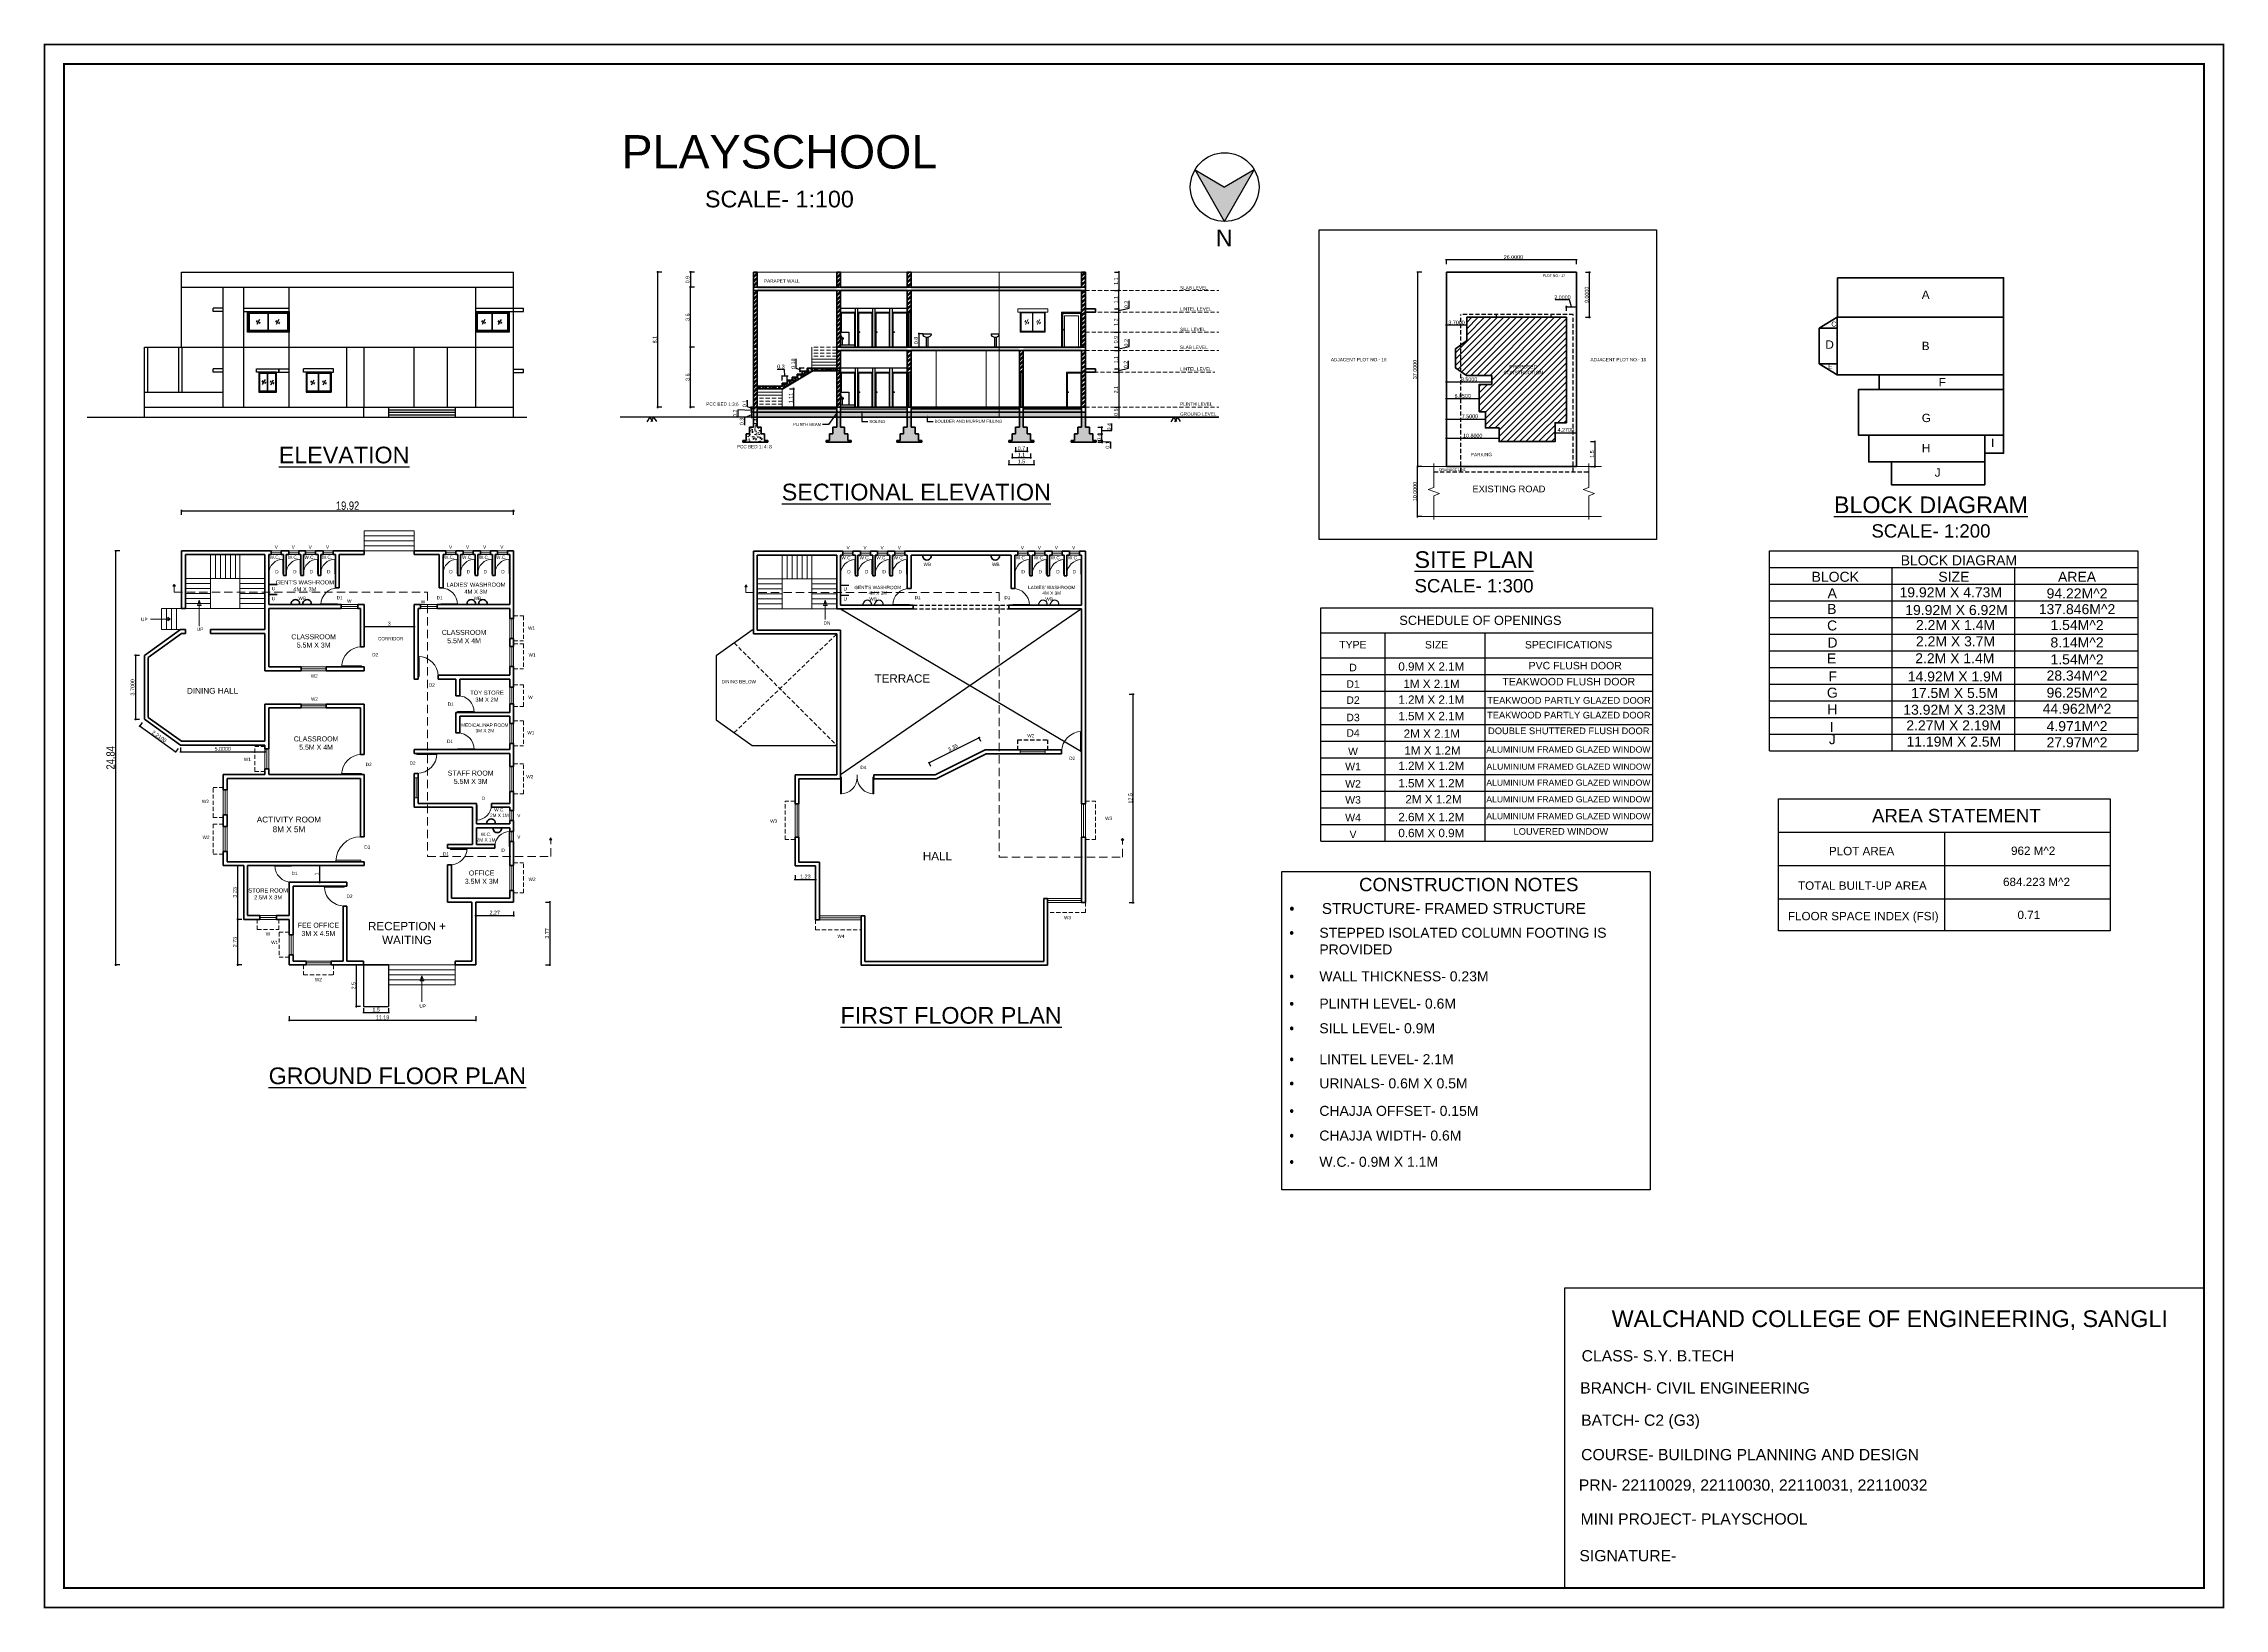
# Model space of a CAD drawing. Header units: metres. Extents: x 91 to 222, y -40 to 54.
import ezdxf
from ezdxf import colors
from ezdxf.entities.mleader import LeaderData, LeaderLine
from ezdxf.math import Vec2, Vec3

# ---------------------------------------------------------------- set-up
doc = ezdxf.new("R2010")
doc.units = ezdxf.units.M
doc.header["$MEASUREMENT"] = 0
doc.linetypes.add('DASHED', pattern=[0.75, 0.5, -0.25])
doc.linetypes.add('DASHED2', pattern=[0.375, 0.25, -0.125])
for name, color, linetype, lineweight in [('col', 1, 'Continuous', 35), ('DIM', 246, 'Continuous', 13), ('door', 27, 'Continuous', 13), ('ELE', 11, 'Continuous', 9), ('hatch', 37, 'Continuous', 5), ('slab', 203, 'DASHED2', 13), ('wall', 7, 'Continuous', 50), ('win', 34, 'Continuous', 13)]:
    doc.layers.add(name, color=color, linetype=linetype, lineweight=lineweight)
doc.layers.add('S-TITLE LINE THICK', color=6, linetype='Continuous')
doc.layers.add('Text', color=7, linetype='Continuous')
doc.styles.add('Arial_regular', font='arial.ttf', dxfattribs={"width": 0.8})
doc.styles.get("Standard").update_dxf_attribs({"font": 'arial.ttf'})
doc.dimstyles.new('STANDARD$0', dxfattribs={"dimscale": 0, "dimtxt": 0.23, "dimasz": 0.1, "dimexe": 0.05, "dimexo": 0.1, "dimgap": 0.05, "dimtad": 1, "dimdsep": 46, "dimtxsty": 'Arial_regular', "dimblk": 'ARCHTICK', "dimcen": 0.2, "dimdle": 0.05, "dimclrd": 256, "dimclre": 256, "dimadec": 1, "dimazin": 0, "dimtfac": 1, "dimtofl": 0, "dimtmove": 1, "dimatfit": 2, "dimldrblk": 'OBLIQUE', "dimfxl": 0.25, "dimfxlon": 1, "dimtolj": 1, "dimtzin": 0, "dimarcsym": 0})
pattern_1 = [(50, (9.03, 4.72), (0.27973147, -0.02447333), [0.02925, -0.32175]), (355, (9.03, 4.72), (-0.054113, 0.29335493), [0.0234, -0.2574]), (100.45144, (9.0533, 4.71796), (0.22561845, 0.2688816), [0.0248587, -0.2734454]), (46.1842, (9.03, 4.798), (0.4162241, -0.0645525), [0.043875, -0.482625]), (96.63564, (9.0647, 4.79262), (0.3645182, 0.3799063), [0.037288, -0.4101684]), (351.18416, (9.03, 4.798), (0.3645182, 0.3799063), [0.0351, -0.3861]), (21, (9.069, 4.7785), (0.23279375, -0.15702137), [0.02925, -0.32175]), (326, (9.069, 4.7785), (0.094893, 0.2828085), [0.0234, -0.2574]), (71.45144, (9.0884, 4.76541), (0.32768673, 0.12578715), [0.0248587, -0.2734454]), (37.5, (9.03, 4.72), (0.004742344, 0.1298286), [0, -0.25428, 0, -0.2613, 0, -0.258375]), (7.5, (9.03, 4.72), (0.10259712, 0.15382057), [0, -0.14898, 0, -0.24843, 0, -0.098475]), (327.5, (8.94303, 4.72), (0.20819075, -0.0087964), [0, -0.0975, 0, -0.3042, 0, -0.40365]), (317.5, (8.90403, 4.72), (0.2274426, 0.03904094), [0, -0.12675, 0, -0.20202, 0, -0.28665])]
pattern_2 = [(50, (9.03, 4.72), (0.4733917, -0.0414164), [0.0495, -0.5445]), (355, (9.03, 4.72), (-0.0915759, 0.4964468), [0.0396, -0.4356]), (100.45144, (9.06945, 4.71655), (0.3818158, 0.4550304), [0.0420685, -0.4627538]), (46.1842, (9.03, 4.852), (0.7043793, -0.1092427), [0.07425, -0.81675]), (96.63564, (9.0887, 4.8429), (0.616877, 0.6429183), [0.063103, -0.694131]), (351.18416, (9.03, 4.852), (0.616877, 0.6429183), [0.0594, -0.6534]), (21, (9.096, 4.819), (0.3939587, -0.2657285), [0.0495, -0.5445]), (326, (9.096, 4.819), (0.1605881, 0.478599), [0.0396, -0.4356]), (71.45144, (9.12883, 4.79686), (0.5545468, 0.2128706), [0.0420685, -0.4627538]), (37.5, (9.03, 4.72), (0.0080255, 0.21970994), [0, -0.43032, 0, -0.4422, 0, -0.43725]), (7.5, (9.03, 4.72), (0.1736259, 0.26031173), [0, -0.25212, 0, -0.42042, 0, -0.16665]), (327.5, (8.88282, 4.72), (0.3523228, -0.01488622), [0, -0.165, 0, -0.5148, 0, -0.6831]), (317.5, (8.81682, 4.72), (0.3849029, 0.0660693), [0, -0.2145, 0, -0.34188, 0, -0.4851])]

# ---------------------------------------------------------------- blocks, each defined once
blk = doc.blocks.new('*U18')
for p, q in [((38.1, 38.1), (38.1, 1176.3)), ((38.1, 1176.3), (757.2, 1176.3)), ((757.2, 38.1), (38.1, 38.1)), ((757.2, 38.1), (757.2, 1176.3)), ((757.2, 1176.3), (1476.3, 1176.3)), ((1476.3, 38.1), (757.2, 38.1)), ((1476.3, 1176.3), (1476.3, 38.1))]:
    blk.add_line(p, q)
blk.add_lwpolyline([(0, 0), (1500, 0), (1500, 1200), (0, 1200)], close=True)
for points in [[(731.8, 1150.9), (731.8, 63.5), (63.5, 63.5), (63.5, 1150.9), (731.8, 1150.9)], [(757.2, 1150.9), (1450.9, 1150.9), (1450.9, 63.5), (757.2, 63.5)]]:
    blk.add_lwpolyline(points)
blk = doc.blocks.new('*U19')
for p, q in [((38.1, 38.1), (38.1, 1176.3)), ((38.1, 1176.3), (532.2, 1176.3)), ((532.2, 38.1), (38.1, 38.1)), ((532.2, 38.1), (532.2, 1176.3)), ((532.2, 1176.3), (1026.3, 1176.3)), ((1026.3, 38.1), (532.2, 38.1)), ((1026.3, 1176.3), (1026.3, 38.1))]:
    blk.add_line(p, q)
blk.add_lwpolyline([(0, 0), (1050, 0), (1050, 1200), (0, 1200)], close=True)
for points in [[(506.8, 1150.9), (506.8, 63.5), (63.5, 63.5), (63.5, 1150.9), (506.8, 1150.9)], [(532.2, 1150.9), (1000.9, 1150.9), (1000.9, 63.5), (532.2, 63.5)]]:
    blk.add_lwpolyline(points)
blk = doc.blocks.new('*U21')
for p, q in [((1.5, 1.5), (1.5, 28.5)), ((1.5, 28.5), (30, 28.5)), ((30, 1.5), (1.5, 1.5)), ((30, 1.5), (30, 28.5)), ((30, 28.5), (58.5, 28.5)), ((58.5, 1.5), (30, 1.5)), ((58.5, 28.5), (58.5, 1.5))]:
    blk.add_line(p, q)
blk.add_lwpolyline([(0, 0), (0, 30), (60, 30), (60, 0)], close=True)
for points in [[(29, 27.5), (29, 2.5), (2.5, 2.5), (2.5, 27.5), (29, 27.5)], [(30, 27.5), (57.5, 27.5), (57.5, 2.5), (30, 2.5)]]:
    blk.add_lwpolyline(points)
blk = doc.blocks.new('*U22')
for p, q in [((1.5, 1.5), (1.5, 28.5)), ((1.5, 28.5), (24, 28.5)), ((24, 1.5), (1.5, 1.5)), ((24, 1.5), (24, 28.5)), ((24, 28.5), (46.5, 28.5)), ((46.5, 1.5), (24, 1.5)), ((46.5, 28.5), (46.5, 1.5))]:
    blk.add_line(p, q)
blk.add_lwpolyline([(0, 0), (0, 30), (48, 30), (48, 0)], close=True)
for points in [[(23, 27.5), (23, 2.5), (2.5, 2.5), (2.5, 27.5), (23, 27.5)], [(24, 27.5), (45.5, 27.5), (45.5, 2.5), (24, 2.5)]]:
    blk.add_lwpolyline(points)
blk = doc.blocks.new('*U2')
for p, q in [((0, 0), (0, -100)), ((750, 0), (750, -100))]:
    blk.add_line(p, q)
blk.add_lwpolyline([(0, 0), (0, 750), (43.75, 750), (43.75, 0)], close=True)
blk.add_arc((0, 0), 750, 0, 90)
blk = doc.blocks.new('*U3')
for p, q in [((-750, 0), (-750, 100)), ((0, 0), (0, 100))]:
    blk.add_line(p, q)
blk.add_lwpolyline([(0, 0), (0, -750), (-43.75, -750), (-43.75, 0)], close=True)
blk.add_arc((0, 0), 750, 180, 270)
blk = doc.blocks.new('*U4')
for p, q in [((0, 0), (0, -100)), ((750, 0), (750, -100))]:
    blk.add_line(p, q)
blk.add_lwpolyline([(0, 0), (0, 750), (43.75, 750), (43.75, 0)], close=True)
blk.add_arc((0, 0), 750, 0, 90)
blk = doc.blocks.new('*U5')
for p, q in [((0, 0), (0, 100)), ((750, 0), (750, 100))]:
    blk.add_line(p, q)
blk.add_lwpolyline([(0, 0), (0, -750), (43.75, -750), (43.75, 0)], close=True)
blk.add_arc((0, 0), 750, 270, 0)
blk = doc.blocks.new('*U6')
for p, q in [((0, 0), (0, 100)), ((1000, 0), (1000, 100))]:
    blk.add_line(p, q)
blk.add_lwpolyline([(0, 0), (0, -1000), (43.75, -1000), (43.75, 0)], close=True)
blk.add_arc((0, 0), 1000, 270, 0)
blk = doc.blocks.new('*U7')
for p, q in [((0, 0), (0, -100)), ((-1000, 0), (-1000, -100))]:
    blk.add_line(p, q)
blk.add_lwpolyline([(0, 0), (0, 1000), (-43.75, 1000), (-43.75, 0)], close=True)
blk.add_arc((0, 0), 1000, 90, 180)
blk = doc.blocks.new('*U8')
for p, q in [((0, 0), (0, -100)), ((1000, 0), (1000, -100))]:
    blk.add_line(p, q)
blk.add_lwpolyline([(0, 0), (0, 1000), (43.75, 1000), (43.75, 0)], close=True)
blk.add_arc((0, 0), 1000, 0, 90)
blk = doc.blocks.new('*U9')
for p, q in [((0, 0), (0, -100)), ((750, 0), (750, -100))]:
    blk.add_line(p, q)
blk.add_lwpolyline([(0, 0), (0, 750), (43.75, 750), (43.75, 0)], close=True)
blk.add_arc((0, 0), 750, 0, 90)
blk = doc.blocks.new('*U10')
for p, q in [((0, 0), (0, -100)), ((-900, 0), (-900, -100))]:
    blk.add_line(p, q)
blk.add_lwpolyline([(0, 0), (0, 900), (-43.75, 900), (-43.75, 0)], close=True)
blk.add_arc((0, 0), 900, 90, 180)
blk = doc.blocks.new('*U11')
for p, q in [((0, 0), (0, -100)), ((-900, 0), (-900, -100))]:
    blk.add_line(p, q)
blk.add_lwpolyline([(0, 0), (0, 900), (-43.75, 900), (-43.75, 0)], close=True)
blk.add_arc((0, 0), 900, 90, 180)
blk = doc.blocks.new('*U12')
for p, q in [((0, 0), (0, -100)), ((-900, 0), (-900, -100))]:
    blk.add_line(p, q)
blk.add_lwpolyline([(0, 0), (0, 900), (-43.75, 900), (-43.75, 0)], close=True)
blk.add_arc((0, 0), 900, 90, 180)
blk = doc.blocks.new('*U13')
for p, q in [((0, 0), (0, 100)), ((900, 0), (900, 100))]:
    blk.add_line(p, q)
blk.add_lwpolyline([(0, 0), (0, -900), (43.75, -900), (43.75, 0)], close=True)
blk.add_arc((0, 0), 900, 270, 0)
blk = doc.blocks.new('*U14')
for p, q in [((0, 0), (0, -100)), ((600, 0), (600, -100))]:
    blk.add_line(p, q)
blk.add_lwpolyline([(0, 0), (0, 600), (43.75, 600), (43.75, 0)], close=True)
blk.add_arc((0, 0), 600, 0, 90)
blk = doc.blocks.new('*U15')
for p, q in [((0, 0), (0, 100)), ((750, 0), (750, 100))]:
    blk.add_line(p, q)
blk.add_lwpolyline([(0, 0), (0, -750), (43.75, -750), (43.75, 0)], close=True)
blk.add_arc((0, 0), 750, 270, 0)
blk = doc.blocks.new('*U16')
for p, q in [((0, 0), (0, -100)), ((-900, 0), (-900, -100))]:
    blk.add_line(p, q)
blk.add_lwpolyline([(0, 0), (0, 900), (-43.75, 900), (-43.75, 0)], close=True)
blk.add_arc((0, 0), 900, 90, 180)
blk = doc.blocks.new('_ArchTick')
at = {"color": 0, "linetype": 'ByBlock', "const_width": 0.15}
blk.add_lwpolyline([(-0.5, -0.5), (0.5, 0.5)], dxfattribs=at)
blk = doc.blocks.new('*D23')
at = {"layer": 'Defpoints', "color": 0, "transparency": 16777216}
for p in [(135.5, 33.44), (135.5, 32.33), (136.18, 32.33)]:
    blk.add_point(p, dxfattribs=at)
at = {"layer": 'DIM', "lineweight": -2, "transparency": 16777216}
for p, q in [((135.93, 33.44), (136.23, 33.44)), ((136.18, 33.49), (136.18, 32.28)), ((135.93, 32.33), (136.23, 32.33))]:
    blk.add_line(p, q, dxfattribs=at)
at = {"layer": 'DIM', "lineweight": -2, "transparency": 16777216, "xscale": 0.1, "yscale": 0.1, "zscale": 0.1}
for p, rotation in [((136.18, 33.44), 90), ((136.18, 32.33), 270)]:
    blk.add_blockref('_ArchTick', p, dxfattribs=dict(at, rotation=rotation))
at = {"layer": 'DIM', "color": 0, "transparency": 16777216, "insert": (136.01, 32.88), "char_height": 0.23, "attachment_point": 5, "rotation": 90, "style": 'Arial_regular'}
blk.add_mtext('\\A1;1.11', dxfattribs=at)
blk = doc.blocks.new('_Oblique')
at = {"color": 0, "linetype": 'ByBlock', "lineweight": -2}
blk.add_line((-0.5, -0.5), (0.5, 0.5), dxfattribs=at)
blk = doc.blocks.new('*D24')
at = {"layer": 'Defpoints', "color": 0, "transparency": 16777216}
for p in [(135.5, 34.19), (135.5, 33.73), (135.8, 33.73)]:
    blk.add_point(p, dxfattribs=at)
at = {"layer": 'DIM', "lineweight": -2, "transparency": 16777216}
for p, q in [((135.64, 34.6), (135.2, 34.6)), ((135.85, 34.19), (135.45, 34.19)), ((135.5, 33.94), (135.5, 34.24)), ((135.65, 34.19), (135.64, 34.6)), ((135.8, 33.94), (135.8, 34.24))]:
    blk.add_line(p, q, dxfattribs=at)
at = {"layer": 'DIM', "lineweight": -2, "transparency": 16777216, "xscale": 0.1, "yscale": 0.1, "zscale": 0.1, "rotation": 180}
blk.add_blockref('_ArchTick', (135.5, 34.19), dxfattribs=at)
at = {"layer": 'DIM', "lineweight": -2, "transparency": 16777216, "xscale": 0.1, "yscale": 0.1, "zscale": 0.1}
blk.add_blockref('_ArchTick', (135.8, 34.19), dxfattribs=at)
at = {"layer": 'DIM', "color": 0, "transparency": 16777216, "insert": (135.42, 34.77), "char_height": 0.23, "attachment_point": 5, "style": 'Arial_regular'}
blk.add_mtext('\\A1;0.3', dxfattribs=at)
blk = doc.blocks.new('*D25')
at = {"layer": 'Defpoints', "color": 0, "transparency": 16777216}
for p in [(136.57, 34.67), (137.65, 34.67), (137.65, 34.49)]:
    blk.add_point(p, dxfattribs=at)
at = {"layer": 'DIM', "lineweight": -2, "transparency": 16777216}
for p, q in [((136.33, 34.65), (136.33, 35.23)), ((136.57, 34.58), (136.33, 34.65)), ((136.82, 34.67), (136.52, 34.67)), ((136.82, 34.49), (136.52, 34.49)), ((136.57, 34.44), (136.57, 34.72))]:
    blk.add_line(p, q, dxfattribs=at)
at = {"layer": 'DIM', "lineweight": -2, "transparency": 16777216, "xscale": 0.1, "yscale": 0.1, "zscale": 0.1}
for p, rotation in [((136.57, 34.67), 90), ((136.57, 34.49), 270)]:
    blk.add_blockref('_ArchTick', p, dxfattribs=dict(at, rotation=rotation))
at = {"layer": 'DIM', "color": 0, "transparency": 16777216, "insert": (136.16, 34.94), "char_height": 0.23, "attachment_point": 5, "rotation": 90, "style": 'Arial_regular'}
blk.add_mtext('\\A1;0.18', dxfattribs=at)
blk = doc.blocks.new('*D26')
at = {"layer": 'Defpoints', "color": 0, "transparency": 16777216}
for p in [(153.69, 32.33), (153.69, 31.73), (155.69, 31.73)]:
    blk.add_point(p, dxfattribs=at)
at = {"layer": 'DIM', "lineweight": -2, "transparency": 16777216}
for p, q in [((155.44, 32.33), (155.74, 32.33)), ((155.44, 31.73), (155.74, 31.73)), ((155.69, 32.38), (155.69, 31.68))]:
    blk.add_line(p, q, dxfattribs=at)
at = {"layer": 'DIM', "lineweight": -2, "transparency": 16777216, "xscale": 0.1, "yscale": 0.1, "zscale": 0.1}
for p, rotation in [((155.69, 32.33), 90), ((155.69, 31.73), 270)]:
    blk.add_blockref('_ArchTick', p, dxfattribs=dict(at, rotation=rotation))
at = {"layer": 'DIM', "color": 0, "transparency": 16777216, "insert": (155.52, 32.03), "char_height": 0.23, "attachment_point": 5, "rotation": 90, "style": 'Arial_regular'}
blk.add_mtext('\\A1;0.6', dxfattribs=at)
blk = doc.blocks.new('*D27')
at = {"layer": 'Defpoints', "color": 0, "transparency": 16777216}
for p in [(153.69, 34.63), (153.69, 34.43), (155.69, 34.63)]:
    blk.add_point(p, dxfattribs=at)
at = {"layer": 'DIM', "lineweight": -2, "transparency": 16777216}
for p, q in [((155.44, 34.63), (155.74, 34.63)), ((155.44, 34.43), (155.74, 34.43)), ((155.69, 34.38), (155.69, 34.68)), ((155.69, 34.53), (156.28, 34.67)), ((156.28, 34.67), (156.28, 35.11))]:
    blk.add_line(p, q, dxfattribs=at)
at = {"layer": 'DIM', "lineweight": -2, "transparency": 16777216, "xscale": 0.1, "yscale": 0.1, "zscale": 0.1}
for p, rotation in [((155.69, 34.63), 90), ((155.69, 34.43), 270)]:
    blk.add_blockref('_ArchTick', p, dxfattribs=dict(at, rotation=rotation))
at = {"layer": 'DIM', "color": 0, "transparency": 16777216, "insert": (156.11, 34.89), "char_height": 0.23, "attachment_point": 5, "rotation": 90, "style": 'Arial_regular'}
blk.add_mtext('\\A1;0.2', dxfattribs=at)
blk = doc.blocks.new('*D28')
at = {"layer": 'Defpoints', "color": 0, "transparency": 16777216}
for p in [(153.69, 35.73), (155.69, 35.73), (153.69, 34.63)]:
    blk.add_point(p, dxfattribs=at)
at = {"layer": 'DIM', "lineweight": -2, "transparency": 16777216}
for p, q in [((155.44, 35.73), (155.74, 35.73)), ((155.69, 34.58), (155.69, 35.78)), ((155.44, 34.63), (155.74, 34.63))]:
    blk.add_line(p, q, dxfattribs=at)
at = {"layer": 'DIM', "lineweight": -2, "transparency": 16777216, "xscale": 0.1, "yscale": 0.1, "zscale": 0.1}
for p, rotation in [((155.69, 35.73), 90), ((155.69, 34.63), 270)]:
    blk.add_blockref('_ArchTick', p, dxfattribs=dict(at, rotation=rotation))
at = {"layer": 'DIM', "color": 0, "transparency": 16777216, "insert": (155.53, 35.18), "char_height": 0.23, "attachment_point": 5, "rotation": 90, "style": 'Arial_regular'}
blk.add_mtext('\\A1;1.1', dxfattribs=at)
blk = doc.blocks.new('*D29')
at = {"layer": 'Defpoints', "color": 0, "transparency": 16777216}
for p in [(153.69, 34.43), (153.69, 32.33), (155.69, 32.33)]:
    blk.add_point(p, dxfattribs=at)
at = {"layer": 'DIM', "lineweight": -2, "transparency": 16777216}
for p, q in [((155.44, 34.43), (155.74, 34.43)), ((155.69, 34.48), (155.69, 32.28)), ((155.44, 32.33), (155.74, 32.33))]:
    blk.add_line(p, q, dxfattribs=at)
at = {"layer": 'DIM', "lineweight": -2, "transparency": 16777216, "xscale": 0.1, "yscale": 0.1, "zscale": 0.1}
for p, rotation in [((155.69, 34.43), 90), ((155.69, 32.33), 270)]:
    blk.add_blockref('_ArchTick', p, dxfattribs=dict(at, rotation=rotation))
at = {"layer": 'DIM', "color": 0, "transparency": 16777216, "insert": (155.53, 33.38), "char_height": 0.23, "attachment_point": 5, "rotation": 90, "style": 'Arial_regular'}
blk.add_mtext('\\A1;2.1', dxfattribs=at)
blk = doc.blocks.new('*D30')
at = {"layer": 'Defpoints', "color": 0, "transparency": 16777216}
for p in [(153.69, 35.93), (153.69, 35.73), (155.69, 35.93)]:
    blk.add_point(p, dxfattribs=at)
at = {"layer": 'DIM', "lineweight": -2, "transparency": 16777216}
for p, q in [((155.44, 35.93), (155.74, 35.93)), ((155.44, 35.73), (155.74, 35.73)), ((155.69, 35.68), (155.69, 35.98)), ((155.69, 35.83), (156.31, 35.97)), ((156.31, 35.97), (156.31, 36.41))]:
    blk.add_line(p, q, dxfattribs=at)
at = {"layer": 'DIM', "lineweight": -2, "transparency": 16777216, "xscale": 0.1, "yscale": 0.1, "zscale": 0.1}
for p, rotation in [((155.69, 35.93), 90), ((155.69, 35.73), 270)]:
    blk.add_blockref('_ArchTick', p, dxfattribs=dict(at, rotation=rotation))
at = {"layer": 'DIM', "color": 0, "transparency": 16777216, "insert": (156.14, 36.19), "char_height": 0.23, "attachment_point": 5, "rotation": 90, "style": 'Arial_regular'}
blk.add_mtext('\\A1;0.2', dxfattribs=at)
blk = doc.blocks.new('*D31')
at = {"layer": 'Defpoints', "color": 0, "transparency": 16777216}
for p in [(151.28, 36.83), (155.69, 36.83), (151.28, 35.93)]:
    blk.add_point(p, dxfattribs=at)
at = {"layer": 'DIM', "lineweight": -2, "transparency": 16777216}
for p, q in [((155.44, 36.83), (155.74, 36.83)), ((155.69, 35.88), (155.69, 36.88)), ((155.44, 35.93), (155.74, 35.93))]:
    blk.add_line(p, q, dxfattribs=at)
at = {"layer": 'DIM', "lineweight": -2, "transparency": 16777216, "xscale": 0.1, "yscale": 0.1, "zscale": 0.1}
for p, rotation in [((155.69, 36.83), 90), ((155.69, 35.93), 270)]:
    blk.add_blockref('_ArchTick', p, dxfattribs=dict(at, rotation=rotation))
at = {"layer": 'DIM', "color": 0, "transparency": 16777216, "insert": (155.52, 36.38), "char_height": 0.23, "attachment_point": 5, "rotation": 90, "style": 'Arial_regular'}
blk.add_mtext('\\A1;0.9', dxfattribs=at)
blk = doc.blocks.new('*D32')
at = {"layer": 'Defpoints', "color": 0, "transparency": 16777216}
for p in [(155.13, 36.73), (143.7, 35.93), (155.13, 35.93)]:
    blk.add_point(p, dxfattribs=at)
at = {"layer": 'DIM', "lineweight": -2, "transparency": 16777216}
for p, q in [((143.95, 36.73), (143.65, 36.73)), ((143.7, 36.78), (143.7, 35.88)), ((143.95, 35.93), (143.65, 35.93))]:
    blk.add_line(p, q, dxfattribs=at)
at = {"layer": 'DIM', "lineweight": -2, "transparency": 16777216, "xscale": 0.1, "yscale": 0.1, "zscale": 0.1}
for p, rotation in [((143.7, 36.73), 90), ((143.7, 35.93), 270)]:
    blk.add_blockref('_ArchTick', p, dxfattribs=dict(at, rotation=rotation))
at = {"layer": 'DIM', "color": 0, "transparency": 16777216, "insert": (143.53, 36.33), "char_height": 0.23, "attachment_point": 5, "rotation": 90, "style": 'Arial_regular'}
blk.add_mtext('\\A1;0.8', dxfattribs=at)
blk = doc.blocks.new('*D33')
at = {"layer": 'Defpoints', "color": 0, "transparency": 16777216}
for p in [(153.69, 39.33), (153.69, 38.23), (155.68, 38.23)]:
    blk.add_point(p, dxfattribs=at)
at = {"layer": 'DIM', "lineweight": -2, "transparency": 16777216}
for p, q in [((155.43, 39.33), (155.73, 39.33)), ((155.68, 39.38), (155.68, 38.18)), ((155.43, 38.23), (155.73, 38.23))]:
    blk.add_line(p, q, dxfattribs=at)
at = {"layer": 'DIM', "lineweight": -2, "transparency": 16777216, "xscale": 0.1, "yscale": 0.1, "zscale": 0.1}
for p, rotation in [((155.68, 39.33), 90), ((155.68, 38.23), 270)]:
    blk.add_blockref('_ArchTick', p, dxfattribs=dict(at, rotation=rotation))
at = {"layer": 'DIM', "color": 0, "transparency": 16777216, "insert": (155.52, 38.78), "char_height": 0.23, "attachment_point": 5, "rotation": 90, "style": 'Arial_regular'}
blk.add_mtext('\\A1;1.1', dxfattribs=at)
blk = doc.blocks.new('*D34')
at = {"layer": 'Defpoints', "color": 0, "transparency": 16777216}
for p in [(153.69, 40.43), (153.69, 39.33), (155.69, 39.33)]:
    blk.add_point(p, dxfattribs=at)
at = {"layer": 'DIM', "lineweight": -2, "transparency": 16777216}
for p, q in [((155.44, 40.43), (155.74, 40.43)), ((155.44, 39.33), (155.74, 39.33)), ((155.69, 40.48), (155.69, 39.28))]:
    blk.add_line(p, q, dxfattribs=at)
at = {"layer": 'DIM', "lineweight": -2, "transparency": 16777216, "xscale": 0.1, "yscale": 0.1, "zscale": 0.1}
for p, rotation in [((155.69, 40.43), 90), ((155.69, 39.33), 270)]:
    blk.add_blockref('_ArchTick', p, dxfattribs=dict(at, rotation=rotation))
at = {"layer": 'DIM', "color": 0, "transparency": 16777216, "insert": (155.53, 39.89), "char_height": 0.23, "attachment_point": 5, "rotation": 90, "style": 'Arial_regular'}
blk.add_mtext('\\A1;1.1', dxfattribs=at)
blk = doc.blocks.new('*D35')
at = {"layer": 'Defpoints', "color": 0, "transparency": 16777216}
for p in [(129.99, 39.53), (131.26, 40.43), (131.26, 39.53)]:
    blk.add_point(p, dxfattribs=at)
at = {"layer": 'DIM', "lineweight": -2, "transparency": 16777216}
for p, q in [((130.24, 40.43), (129.94, 40.43)), ((130.24, 39.53), (129.94, 39.53)), ((129.99, 40.48), (129.99, 39.48))]:
    blk.add_line(p, q, dxfattribs=at)
at = {"layer": 'DIM', "lineweight": -2, "transparency": 16777216, "xscale": 0.1, "yscale": 0.1, "zscale": 0.1}
for p, rotation in [((129.99, 40.43), 90), ((129.99, 39.53), 270)]:
    blk.add_blockref('_ArchTick', p, dxfattribs=dict(at, rotation=rotation))
at = {"layer": 'DIM', "color": 0, "transparency": 16777216, "insert": (129.82, 39.98), "char_height": 0.23, "attachment_point": 5, "rotation": 90, "style": 'Arial_regular'}
blk.add_mtext('\\A1;0.9', dxfattribs=at)
blk = doc.blocks.new('*D36')
at = {"layer": 'Defpoints', "color": 0, "transparency": 16777216}
for p in [(129.99, 35.93), (132.99, 35.93), (132.99, 32.33)]:
    blk.add_point(p, dxfattribs=at)
at = {"layer": 'DIM', "lineweight": -2, "transparency": 16777216}
for p, q in [((130.24, 35.93), (129.94, 35.93)), ((129.99, 32.28), (129.99, 35.98)), ((130.24, 32.33), (129.94, 32.33))]:
    blk.add_line(p, q, dxfattribs=at)
at = {"layer": 'DIM', "lineweight": -2, "transparency": 16777216, "xscale": 0.1, "yscale": 0.1, "zscale": 0.1}
for p, rotation in [((129.99, 35.93), 90), ((129.99, 32.33), 270)]:
    blk.add_blockref('_ArchTick', p, dxfattribs=dict(at, rotation=rotation))
at = {"layer": 'DIM', "color": 0, "transparency": 16777216, "insert": (129.82, 34.13), "char_height": 0.23, "attachment_point": 5, "rotation": 90, "style": 'Arial_regular'}
blk.add_mtext('\\A1;3.6', dxfattribs=at)
blk = doc.blocks.new('*D37')
at = {"layer": 'Defpoints', "color": 0, "transparency": 16777216}
for p in [(129.99, 39.53), (132.99, 39.53), (132.99, 35.93)]:
    blk.add_point(p, dxfattribs=at)
at = {"layer": 'DIM', "lineweight": -2, "transparency": 16777216}
for p, q in [((130.24, 39.53), (129.94, 39.53)), ((129.99, 35.88), (129.99, 39.58)), ((130.24, 35.93), (129.94, 35.93))]:
    blk.add_line(p, q, dxfattribs=at)
at = {"layer": 'DIM', "lineweight": -2, "transparency": 16777216, "xscale": 0.1, "yscale": 0.1, "zscale": 0.1}
for p, rotation in [((129.99, 39.53), 90), ((129.99, 35.93), 270)]:
    blk.add_blockref('_ArchTick', p, dxfattribs=dict(at, rotation=rotation))
at = {"layer": 'DIM', "color": 0, "transparency": 16777216, "insert": (129.82, 37.73), "char_height": 0.23, "attachment_point": 5, "rotation": 90, "style": 'Arial_regular'}
blk.add_mtext('\\A1;3.6', dxfattribs=at)
blk = doc.blocks.new('*D38')
at = {"layer": 'Defpoints', "color": 0, "transparency": 16777216}
for p in [(133.02, 40.43), (128.02, 32.33), (133.02, 32.33)]:
    blk.add_point(p, dxfattribs=at)
at = {"layer": 'DIM', "lineweight": -2, "transparency": 16777216}
for p, q in [((128.27, 40.43), (127.97, 40.43)), ((128.02, 40.48), (128.02, 32.28)), ((128.27, 32.33), (127.97, 32.33))]:
    blk.add_line(p, q, dxfattribs=at)
at = {"layer": 'DIM', "lineweight": -2, "transparency": 16777216, "xscale": 0.1, "yscale": 0.1, "zscale": 0.1}
for p, rotation in [((128.02, 40.43), 90), ((128.02, 32.33), 270)]:
    blk.add_blockref('_ArchTick', p, dxfattribs=dict(at, rotation=rotation))
at = {"layer": 'DIM', "color": 0, "lineweight": 0, "transparency": 16777216, "insert": (127.85, 36.38), "char_height": 0.23, "attachment_point": 5, "rotation": 90, "style": 'Arial_regular'}
blk.add_mtext('\\A1;8.1', dxfattribs=at)
blk = doc.blocks.new('*D39')
at = {"layer": 'Defpoints', "color": 0, "transparency": 16777216}
for p in [(133.65, 32.03), (134.23, 32.23), (134.46, 32.03)]:
    blk.add_point(p, dxfattribs=at)
at = {"layer": 'DIM', "lineweight": -2, "transparency": 16777216}
for p, q in [((133.65, 32.13), (132.84, 32.17)), ((132.84, 32.17), (132.84, 31.74)), ((133.9, 32.23), (133.6, 32.23)), ((133.9, 32.03), (133.6, 32.03)), ((133.65, 32.28), (133.65, 31.98))]:
    blk.add_line(p, q, dxfattribs=at)
at = {"layer": 'DIM', "lineweight": -2, "transparency": 16777216, "xscale": 0.1, "yscale": 0.1, "zscale": 0.1}
for p, rotation in [((133.65, 32.23), 90), ((133.65, 32.03), 270)]:
    blk.add_blockref('_ArchTick', p, dxfattribs=dict(at, rotation=rotation))
at = {"layer": 'DIM', "color": 0, "transparency": 16777216, "insert": (132.67, 31.96), "char_height": 0.23, "attachment_point": 5, "rotation": 90, "style": 'Arial_regular'}
blk.add_mtext('\\A1;0.2', dxfattribs=at)
blk = doc.blocks.new('*D40')
at = {"layer": 'Defpoints', "color": 0, "transparency": 16777216}
for p in [(133.65, 32.33), (135.09, 32.33), (135.09, 32.23)]:
    blk.add_point(p, dxfattribs=at)
at = {"layer": 'DIM', "lineweight": -2, "transparency": 16777216}
for p, q in [((133.41, 32.35), (133.41, 32.75)), ((133.65, 32.28), (133.41, 32.35)), ((133.9, 32.33), (133.6, 32.33)), ((133.9, 32.23), (133.6, 32.23)), ((133.65, 32.18), (133.65, 32.38))]:
    blk.add_line(p, q, dxfattribs=at)
at = {"layer": 'DIM', "lineweight": -2, "transparency": 16777216, "xscale": 0.1, "yscale": 0.1, "zscale": 0.1}
for p, rotation in [((133.65, 32.33), 90), ((133.65, 32.23), 270)]:
    blk.add_blockref('_ArchTick', p, dxfattribs=dict(at, rotation=rotation))
at = {"layer": 'DIM', "color": 0, "transparency": 16777216, "insert": (133.24, 32.55), "char_height": 0.23, "attachment_point": 5, "rotation": 90, "style": 'Arial_regular'}
blk.add_mtext('\\A1;0.1', dxfattribs=at)
blk = doc.blocks.new('*D41')
at = {"layer": 'Defpoints', "color": 0, "transparency": 16777216}
for p in [(133.65, 31.73), (134, 32.03), (134, 31.73)]:
    blk.add_point(p, dxfattribs=at)
at = {"layer": 'DIM', "lineweight": -2, "transparency": 16777216}
for p, q in [((133.65, 31.88), (133.24, 31.69)), ((133.24, 31.69), (133.24, 31.25)), ((133.9, 32.03), (133.6, 32.03)), ((133.9, 31.73), (133.6, 31.73)), ((133.65, 32.08), (133.65, 31.68))]:
    blk.add_line(p, q, dxfattribs=at)
at = {"layer": 'DIM', "lineweight": -2, "transparency": 16777216, "xscale": 0.1, "yscale": 0.1, "zscale": 0.1}
for p, rotation in [((133.65, 32.03), 90), ((133.65, 31.73), 270)]:
    blk.add_blockref('_ArchTick', p, dxfattribs=dict(at, rotation=rotation))
at = {"layer": 'DIM', "color": 0, "transparency": 16777216, "insert": (133.07, 31.47), "char_height": 0.23, "attachment_point": 5, "rotation": 90, "style": 'Arial_regular'}
blk.add_mtext('\\A1;0.3', dxfattribs=at)
blk = doc.blocks.new('*D42')
at = {"layer": 'Defpoints', "color": 0, "transparency": 16777216}
for p in [(153.43, 30.33), (153.43, 30.23), (154.68, 30.23)]:
    blk.add_point(p, dxfattribs=at)
at = {"layer": 'DIM', "lineweight": -2, "transparency": 16777216}
for p, q in [((154.43, 30.33), (154.73, 30.33)), ((154.43, 30.23), (154.73, 30.23)), ((154.68, 30.38), (154.68, 30.18)), ((154.68, 30.28), (155.19, 30.26)), ((155.19, 30.26), (155.19, 29.86))]:
    blk.add_line(p, q, dxfattribs=at)
at = {"layer": 'DIM', "lineweight": -2, "transparency": 16777216, "xscale": 0.1, "yscale": 0.1, "zscale": 0.1}
for p, rotation in [((154.68, 30.33), 90), ((154.68, 30.23), 270)]:
    blk.add_blockref('_ArchTick', p, dxfattribs=dict(at, rotation=rotation))
at = {"layer": 'DIM', "color": 0, "transparency": 16777216, "insert": (155.02, 30.06), "char_height": 0.23, "attachment_point": 5, "rotation": 90, "style": 'Arial_regular'}
blk.add_mtext('\\A1;0.1', dxfattribs=at)
blk = doc.blocks.new('*D43')
at = {"layer": 'Defpoints', "color": 0, "transparency": 16777216}
for p in [(152.18, 30.73), (152.18, 30.33), (154.68, 30.73)]:
    blk.add_point(p, dxfattribs=at)
at = {"layer": 'DIM', "lineweight": -2, "transparency": 16777216}
for p, q in [((154.43, 30.73), (154.73, 30.73)), ((154.43, 30.33), (154.73, 30.33)), ((154.68, 30.28), (154.68, 30.78))]:
    blk.add_line(p, q, dxfattribs=at)
at = {"layer": 'DIM', "lineweight": -2, "transparency": 16777216, "xscale": 0.1, "yscale": 0.1, "zscale": 0.1}
for p, rotation in [((154.68, 30.73), 90), ((154.68, 30.33), 270)]:
    blk.add_blockref('_ArchTick', p, dxfattribs=dict(at, rotation=rotation))
at = {"layer": 'DIM', "color": 0, "transparency": 16777216, "insert": (154.52, 30.53), "char_height": 0.23, "attachment_point": 5, "rotation": 90, "style": 'Arial_regular'}
blk.add_mtext('\\A1;0.4', dxfattribs=at)
blk = doc.blocks.new('*D44')
at = {"layer": 'Defpoints', "color": 0, "transparency": 16777216}
for p in [(153.93, 31.13), (153.93, 30.73), (154.68, 31.13)]:
    blk.add_point(p, dxfattribs=at)
at = {"layer": 'DIM', "lineweight": -2, "transparency": 16777216}
for p, q in [((154.43, 31.13), (154.73, 31.13)), ((154.43, 30.73), (154.73, 30.73)), ((154.68, 30.68), (154.68, 31.18)), ((154.68, 30.93), (155.28, 30.93)), ((155.28, 30.93), (155.28, 31.36))]:
    blk.add_line(p, q, dxfattribs=at)
at = {"layer": 'DIM', "lineweight": -2, "transparency": 16777216, "xscale": 0.1, "yscale": 0.1, "zscale": 0.1}
for p, rotation in [((154.68, 31.13), 90), ((154.68, 30.73), 270)]:
    blk.add_blockref('_ArchTick', p, dxfattribs=dict(at, rotation=rotation))
at = {"layer": 'DIM', "color": 0, "transparency": 16777216, "insert": (155.12, 31.15), "char_height": 0.23, "attachment_point": 5, "rotation": 90, "style": 'Arial_regular'}
blk.add_mtext('\\A1;0.4', dxfattribs=at)
blk = doc.blocks.new('*D45')
at = {"layer": 'Defpoints', "color": 0, "transparency": 16777216}
for p in [(149.1, 30.23), (150.6, 30.23), (150.6, 28.9)]:
    blk.add_point(p, dxfattribs=at)
at = {"layer": 'DIM', "lineweight": -2, "transparency": 16777216}
for p, q in [((149.05, 28.9), (150.65, 28.9)), ((149.1, 29.15), (149.1, 28.85)), ((150.6, 29.15), (150.6, 28.85))]:
    blk.add_line(p, q, dxfattribs=at)
at = {"layer": 'DIM', "lineweight": -2, "transparency": 16777216, "xscale": 0.1, "yscale": 0.1, "zscale": 0.1, "rotation": 180}
blk.add_blockref('_ArchTick', (149.1, 28.9), dxfattribs=at)
at = {"layer": 'DIM', "lineweight": -2, "transparency": 16777216, "xscale": 0.1, "yscale": 0.1, "zscale": 0.1}
blk.add_blockref('_ArchTick', (150.6, 28.9), dxfattribs=at)
at = {"layer": 'DIM', "color": 0, "transparency": 16777216, "insert": (149.85, 29.07), "char_height": 0.23, "attachment_point": 5, "style": 'Arial_regular'}
blk.add_mtext('\\A1;1.5', dxfattribs=at)
blk = doc.blocks.new('*D46')
at = {"layer": 'Defpoints', "color": 0, "transparency": 16777216}
for p in [(149.3, 30.33), (150.4, 30.33), (150.4, 29.31)]:
    blk.add_point(p, dxfattribs=at)
at = {"layer": 'DIM', "lineweight": -2, "transparency": 16777216}
for p, q in [((149.25, 29.31), (150.45, 29.31)), ((149.3, 29.56), (149.3, 29.26)), ((150.4, 29.56), (150.4, 29.26))]:
    blk.add_line(p, q, dxfattribs=at)
at = {"layer": 'DIM', "lineweight": -2, "transparency": 16777216, "xscale": 0.1, "yscale": 0.1, "zscale": 0.1, "rotation": 180}
blk.add_blockref('_ArchTick', (149.3, 29.31), dxfattribs=at)
at = {"layer": 'DIM', "lineweight": -2, "transparency": 16777216, "xscale": 0.1, "yscale": 0.1, "zscale": 0.1}
blk.add_blockref('_ArchTick', (150.4, 29.31), dxfattribs=at)
at = {"layer": 'DIM', "color": 0, "transparency": 16777216, "insert": (149.85, 29.48), "char_height": 0.23, "attachment_point": 5, "style": 'Arial_regular'}
blk.add_mtext('\\A1;1.1', dxfattribs=at)
blk = doc.blocks.new('*D47')
at = {"layer": 'Defpoints', "color": 0, "transparency": 16777216}
for p in [(149.5, 30.73), (150.2, 30.73), (150.2, 29.69)]:
    blk.add_point(p, dxfattribs=at)
at = {"layer": 'DIM', "lineweight": -2, "transparency": 16777216}
for p, q in [((149.45, 29.69), (150.25, 29.69)), ((149.5, 29.94), (149.5, 29.64)), ((150.2, 29.94), (150.2, 29.64))]:
    blk.add_line(p, q, dxfattribs=at)
at = {"layer": 'DIM', "lineweight": -2, "transparency": 16777216, "xscale": 0.1, "yscale": 0.1, "zscale": 0.1, "rotation": 180}
blk.add_blockref('_ArchTick', (149.5, 29.69), dxfattribs=at)
at = {"layer": 'DIM', "lineweight": -2, "transparency": 16777216, "xscale": 0.1, "yscale": 0.1, "zscale": 0.1}
blk.add_blockref('_ArchTick', (150.2, 29.69), dxfattribs=at)
at = {"layer": 'DIM', "color": 0, "transparency": 16777216, "insert": (149.85, 29.86), "char_height": 0.23, "attachment_point": 5, "style": 'Arial_regular'}
blk.add_mtext('\\A1;0.7', dxfattribs=at)
blk = doc.blocks.new('*D48')
at = {"layer": 'Defpoints', "color": 0, "transparency": 16777216}
for p in [(151.28, 38.03), (155.69, 38.03), (151.28, 36.83)]:
    blk.add_point(p, dxfattribs=at)
at = {"layer": 'DIM', "lineweight": -2, "transparency": 16777216}
for p, q in [((155.44, 38.03), (155.74, 38.03)), ((155.69, 36.78), (155.69, 38.08)), ((155.44, 36.83), (155.74, 36.83))]:
    blk.add_line(p, q, dxfattribs=at)
at = {"layer": 'DIM', "lineweight": -2, "transparency": 16777216, "xscale": 0.1, "yscale": 0.1, "zscale": 0.1}
for p, rotation in [((155.69, 38.03), 90), ((155.69, 36.83), 270)]:
    blk.add_blockref('_ArchTick', p, dxfattribs=dict(at, rotation=rotation))
at = {"layer": 'DIM', "color": 0, "transparency": 16777216, "insert": (155.52, 37.43), "char_height": 0.23, "attachment_point": 5, "rotation": 90, "style": 'Arial_regular'}
blk.add_mtext('\\A1;1.2', dxfattribs=at)
blk = doc.blocks.new('*D49')
at = {"layer": 'Defpoints', "color": 0, "transparency": 16777216}
for p in [(119.38, 26.12), (99.46, 23.71), (119.38, 23.71)]:
    blk.add_point(p, dxfattribs=at)
at = {"layer": 'DIM', "lineweight": -2, "transparency": 16777216}
for p, q in [((99.41, 26.12), (119.43, 26.12)), ((99.46, 25.87), (99.46, 26.17)), ((119.38, 25.87), (119.38, 26.17))]:
    blk.add_line(p, q, dxfattribs=at)
at = {"layer": 'DIM', "lineweight": -2, "transparency": 16777216, "xscale": 0.1, "yscale": 0.1, "zscale": 0.1, "rotation": 180}
blk.add_blockref('_ArchTick', (99.46, 26.12), dxfattribs=at)
at = {"layer": 'DIM', "lineweight": -2, "transparency": 16777216, "xscale": 0.1, "yscale": 0.1, "zscale": 0.1}
blk.add_blockref('_ArchTick', (119.38, 26.12), dxfattribs=at)
at = {"layer": 'DIM', "color": 0, "transparency": 16777216, "insert": (109.42, 26.42), "char_height": 0.5, "attachment_point": 5, "style": 'Arial_regular'}
blk.add_mtext('\\A1;19.92', dxfattribs=at)
blk = doc.blocks.new('*D50')
at = {"layer": 'Defpoints', "color": 0, "transparency": 16777216}
for p in [(95.51, 23.71), (105.92, 23.71), (105.92, -1.13)]:
    blk.add_point(p, dxfattribs=at)
at = {"layer": 'DIM', "lineweight": -2, "transparency": 16777216}
for p, q in [((95.76, 23.71), (95.46, 23.71)), ((95.51, -1.18), (95.51, 23.76)), ((95.76, -1.13), (95.46, -1.13))]:
    blk.add_line(p, q, dxfattribs=at)
at = {"layer": 'DIM', "lineweight": -2, "transparency": 16777216, "xscale": 0.1, "yscale": 0.1, "zscale": 0.1}
for p, rotation in [((95.51, 23.71), 90), ((95.51, -1.13), 270)]:
    blk.add_blockref('_ArchTick', p, dxfattribs=dict(at, rotation=rotation))
at = {"layer": 'DIM', "color": 0, "transparency": 16777216, "insert": (95.2, 11.29), "char_height": 0.5, "attachment_point": 5, "rotation": 90, "style": 'Arial_regular'}
blk.add_mtext('\\A1;24.84', dxfattribs=at)
blk = doc.blocks.new('*D51')
at = {"layer": 'Defpoints', "color": 0, "transparency": 16777216}
for p in [(117.11, 2.64), (110.38, -1.13), (121.55, -1.13)]:
    blk.add_point(p, dxfattribs=at)
at = {"layer": 'DIM', "lineweight": -2, "transparency": 16777216}
for p, q in [((121.3, 2.64), (121.6, 2.64)), ((121.55, 2.69), (121.55, -1.18)), ((121.3, -1.13), (121.6, -1.13))]:
    blk.add_line(p, q, dxfattribs=at)
at = {"layer": 'DIM', "lineweight": -2, "transparency": 16777216, "xscale": 0.1, "yscale": 0.1, "zscale": 0.1}
for p, rotation in [((121.55, 2.64), 90), ((121.55, -1.13), 270)]:
    blk.add_blockref('_ArchTick', p, dxfattribs=dict(at, rotation=rotation))
at = {"layer": 'DIM', "color": 0, "transparency": 16777216, "insert": (121.39, 0.76), "char_height": 0.23, "attachment_point": 5, "rotation": 90, "style": 'Arial_regular'}
blk.add_mtext('\\A1;3.77', dxfattribs=at)
blk = doc.blocks.new('*D52')
at = {"layer": 'Defpoints', "color": 0, "transparency": 16777216}
for p in [(102.83, 1.6), (106.92, 1.6), (106.92, -1.13)]:
    blk.add_point(p, dxfattribs=at)
at = {"layer": 'DIM', "lineweight": -2, "transparency": 16777216}
for p, q in [((103.08, 1.6), (102.78, 1.6)), ((102.83, -1.18), (102.83, 1.65)), ((103.08, -1.13), (102.78, -1.13))]:
    blk.add_line(p, q, dxfattribs=at)
at = {"layer": 'DIM', "lineweight": -2, "transparency": 16777216, "xscale": 0.1, "yscale": 0.1, "zscale": 0.1}
for p, rotation in [((102.83, 1.6), 90), ((102.83, -1.13), 270)]:
    blk.add_blockref('_ArchTick', p, dxfattribs=dict(at, rotation=rotation))
at = {"layer": 'DIM', "color": 0, "transparency": 16777216, "insert": (102.66, 0.24), "char_height": 0.23, "attachment_point": 5, "rotation": 90, "style": 'Arial_regular'}
blk.add_mtext('\\A1;2.73', dxfattribs=at)
blk = doc.blocks.new('*D53')
at = {"layer": 'Defpoints', "color": 0, "transparency": 16777216}
for p in [(102.83, 4.83), (105.9, 4.83), (105.9, 1.6)]:
    blk.add_point(p, dxfattribs=at)
at = {"layer": 'DIM', "lineweight": -2, "transparency": 16777216}
for p, q in [((103.08, 4.83), (102.78, 4.83)), ((102.83, 1.55), (102.83, 4.88)), ((103.08, 1.6), (102.78, 1.6))]:
    blk.add_line(p, q, dxfattribs=at)
at = {"layer": 'DIM', "lineweight": -2, "transparency": 16777216, "xscale": 0.1, "yscale": 0.1, "zscale": 0.1}
for p, rotation in [((102.83, 4.83), 90), ((102.83, 1.6), 270)]:
    blk.add_blockref('_ArchTick', p, dxfattribs=dict(at, rotation=rotation))
at = {"layer": 'DIM', "color": 0, "transparency": 16777216, "insert": (102.66, 3.22), "char_height": 0.23, "attachment_point": 5, "rotation": 90, "style": 'Arial_regular'}
blk.add_mtext('\\A1;3.23', dxfattribs=at)
blk = doc.blocks.new('*D54')
at = {"layer": 'Defpoints', "color": 0, "transparency": 16777216}
for p in [(99.4, 12.06), (104.46, 12.06), (104.46, 11.66)]:
    blk.add_point(p, dxfattribs=at)
at = {"layer": 'DIM', "lineweight": -2, "transparency": 16777216}
for p, q in [((99.4, 11.91), (99.4, 11.61)), ((104.46, 11.91), (104.46, 11.61)), ((99.35, 11.66), (104.51, 11.66))]:
    blk.add_line(p, q, dxfattribs=at)
at = {"layer": 'DIM', "lineweight": -2, "transparency": 16777216, "xscale": 0.1, "yscale": 0.1, "zscale": 0.1, "rotation": 180}
blk.add_blockref('_ArchTick', (99.4, 11.66), dxfattribs=at)
at = {"layer": 'DIM', "lineweight": -2, "transparency": 16777216, "xscale": 0.1, "yscale": 0.1, "zscale": 0.1}
blk.add_blockref('_ArchTick', (104.46, 11.66), dxfattribs=at)
at = {"layer": 'DIM', "color": 0, "transparency": 16777216, "insert": (101.93, 11.83), "char_height": 0.23, "attachment_point": 5, "style": 'Arial_regular'}
blk.add_mtext('\\A1;5.0000', dxfattribs=at)
blk = doc.blocks.new('*D55')
at = {"layer": 'Defpoints', "color": 0, "transparency": 16777216}
for p in [(117.11, 2.64), (119.38, 2.64), (119.38, 1.83)]:
    blk.add_point(p, dxfattribs=at)
at = {"layer": 'DIM', "lineweight": -2, "transparency": 16777216}
for p, q in [((117.06, 1.83), (119.43, 1.83)), ((117.11, 2.08), (117.11, 1.78)), ((119.38, 2.08), (119.38, 1.78))]:
    blk.add_line(p, q, dxfattribs=at)
at = {"layer": 'DIM', "lineweight": -2, "transparency": 16777216, "xscale": 0.1, "yscale": 0.1, "zscale": 0.1, "rotation": 180}
blk.add_blockref('_ArchTick', (117.11, 1.83), dxfattribs=at)
at = {"layer": 'DIM', "lineweight": -2, "transparency": 16777216, "xscale": 0.1, "yscale": 0.1, "zscale": 0.1}
blk.add_blockref('_ArchTick', (119.38, 1.83), dxfattribs=at)
at = {"layer": 'DIM', "color": 0, "transparency": 16777216, "insert": (118.25, 2), "char_height": 0.23, "attachment_point": 5, "style": 'Arial_regular'}
blk.add_mtext('\\A1;2.27', dxfattribs=at)
blk = doc.blocks.new('*D56')
at = {"layer": 'Defpoints', "color": 0, "transparency": 16777216}
for p in [(144.31, 11), (147.68, 11.76), (144.68, 10.26)]:
    blk.add_point(p, dxfattribs=at)
at = {"layer": 'DIM', "lineweight": -2, "transparency": 16777216}
for p, q in [((147.35, 12.52), (144.27, 10.98)), ((147.42, 12.28), (147.29, 12.54)), ((144.42, 10.78), (144.29, 11.04))]:
    blk.add_line(p, q, dxfattribs=at)
at = {"layer": 'DIM', "lineweight": -2, "transparency": 16777216, "xscale": 0.1, "yscale": 0.1, "zscale": 0.1}
for p, rotation in [((147.31, 12.5), 26.56505117707843), ((144.31, 11), 206.5650511770785)]:
    blk.add_blockref('_ArchTick', p, dxfattribs=dict(at, rotation=rotation))
at = {"layer": 'DIM', "color": 0, "transparency": 16777216, "insert": (145.74, 11.9), "char_height": 0.23, "attachment_point": 5, "rotation": 26.5651, "style": 'Arial_regular'}
blk.add_mtext('\\A1;3.35', dxfattribs=at)
blk = doc.blocks.new('*D57')
at = {"layer": 'Defpoints', "color": 0, "transparency": 16777216}
for p in [(175.35, 41.16), (175.35, 40.42), (183.15, 40.42)]:
    blk.add_point(p, dxfattribs=at)
at = {"layer": 'DIM', "lineweight": -2, "transparency": 16777216}
for p, q in [((183.2, 41.16), (175.3, 41.16)), ((175.35, 40.91), (175.35, 41.21)), ((183.15, 40.91), (183.15, 41.21))]:
    blk.add_line(p, q, dxfattribs=at)
at = {"layer": 'DIM', "lineweight": -2, "transparency": 16777216, "xscale": 0.1, "yscale": 0.1, "zscale": 0.1, "rotation": 180}
blk.add_blockref('_ArchTick', (175.35, 41.16), dxfattribs=at)
at = {"layer": 'DIM', "lineweight": -2, "transparency": 16777216, "xscale": 0.1, "yscale": 0.1, "zscale": 0.1}
blk.add_blockref('_ArchTick', (183.15, 41.16), dxfattribs=at)
at = {"layer": 'DIM', "color": 0, "transparency": 16777216, "insert": (179.37, 41.33), "char_height": 0.23, "attachment_point": 5, "style": 'Arial_regular'}
blk.add_mtext('\\A1;26.0000', dxfattribs=at)
blk = doc.blocks.new('*D58')
at = {"layer": 'Defpoints', "color": 0, "transparency": 16777216}
for p in [(175.35, 40.42), (173.62, 28.77), (175.35, 28.77)]:
    blk.add_point(p, dxfattribs=at)
at = {"layer": 'DIM', "lineweight": -2, "transparency": 16777216}
for p, q in [((173.87, 40.42), (173.57, 40.42)), ((173.62, 40.47), (173.62, 28.72)), ((173.87, 28.77), (173.57, 28.77))]:
    blk.add_line(p, q, dxfattribs=at)
at = {"layer": 'DIM', "lineweight": -2, "transparency": 16777216, "xscale": 0.1, "yscale": 0.1, "zscale": 0.1}
for p, rotation in [((173.62, 40.42), 90), ((173.62, 28.77), 270)]:
    blk.add_blockref('_ArchTick', p, dxfattribs=dict(at, rotation=rotation))
at = {"layer": 'DIM', "color": 0, "transparency": 16777216, "insert": (173.46, 34.59), "char_height": 0.23, "attachment_point": 5, "rotation": 90, "style": 'Arial_regular'}
blk.add_mtext('\\A1;37.0000', dxfattribs=at)
blk = doc.blocks.new('*D59')
at = {"layer": 'Defpoints', "color": 0, "transparency": 16777216}
for p in [(183.15, 38.35), (182.55, 37.72), (183.15, 37.72)]:
    blk.add_point(p, dxfattribs=at)
at = {"layer": 'DIM', "lineweight": -2, "transparency": 16777216}
for p, q in [((182.74, 38.76), (181.87, 38.76)), ((182.5, 38.35), (183.2, 38.35)), ((182.55, 38.1), (182.55, 38.4)), ((182.85, 38.35), (182.74, 38.76)), ((183.15, 38.1), (183.15, 38.4))]:
    blk.add_line(p, q, dxfattribs=at)
at = {"layer": 'DIM', "lineweight": -2, "transparency": 16777216, "xscale": 0.1, "yscale": 0.1, "zscale": 0.1, "rotation": 180}
blk.add_blockref('_ArchTick', (182.55, 38.35), dxfattribs=at)
at = {"layer": 'DIM', "lineweight": -2, "transparency": 16777216, "xscale": 0.1, "yscale": 0.1, "zscale": 0.1}
blk.add_blockref('_ArchTick', (183.15, 38.35), dxfattribs=at)
at = {"layer": 'DIM', "color": 0, "transparency": 16777216, "insert": (182.31, 38.92), "char_height": 0.23, "attachment_point": 5, "style": 'Arial_regular'}
blk.add_mtext('\\A1;2.0000', dxfattribs=at)
blk = doc.blocks.new('*D60')
at = {"layer": 'Defpoints', "color": 0, "transparency": 16777216}
for p in [(181.87, 30.27), (181.87, 28.77), (184.25, 28.77)]:
    blk.add_point(p, dxfattribs=at)
at = {"layer": 'DIM', "lineweight": -2, "transparency": 16777216}
for p, q in [((184, 30.27), (184.3, 30.27)), ((184.25, 30.32), (184.25, 28.72)), ((184, 28.77), (184.3, 28.77))]:
    blk.add_line(p, q, dxfattribs=at)
at = {"layer": 'DIM', "lineweight": -2, "transparency": 16777216, "xscale": 0.1, "yscale": 0.1, "zscale": 0.1}
for p, rotation in [((184.25, 30.27), 90), ((184.25, 28.77), 270)]:
    blk.add_blockref('_ArchTick', p, dxfattribs=dict(at, rotation=rotation))
at = {"layer": 'DIM', "color": 0, "transparency": 16777216, "insert": (184.09, 29.52), "char_height": 0.23, "attachment_point": 5, "rotation": 90, "style": 'Arial_regular'}
blk.add_mtext('\\A1;1.5', dxfattribs=at)
blk = doc.blocks.new('*D61')
at = {"layer": 'Defpoints', "color": 0, "transparency": 16777216}
for p in [(181.87, 30.83), (183.15, 30.83), (183.15, 30.8)]:
    blk.add_point(p, dxfattribs=at)
at = {"layer": 'DIM', "lineweight": -2, "transparency": 16777216}
for p, q in [((181.82, 30.8), (183.2, 30.8)), ((181.87, 30.8), (181.87, 30.75)), ((183.15, 30.8), (183.15, 30.75))]:
    blk.add_line(p, q, dxfattribs=at)
at = {"layer": 'DIM', "lineweight": -2, "transparency": 16777216, "xscale": 0.1, "yscale": 0.1, "zscale": 0.1, "rotation": 180}
blk.add_blockref('_ArchTick', (181.87, 30.8), dxfattribs=at)
at = {"layer": 'DIM', "lineweight": -2, "transparency": 16777216, "xscale": 0.1, "yscale": 0.1, "zscale": 0.1}
blk.add_blockref('_ArchTick', (183.15, 30.8), dxfattribs=at)
at = {"layer": 'DIM', "color": 0, "transparency": 16777216, "insert": (182.51, 30.97), "char_height": 0.23, "attachment_point": 5, "style": 'Arial_regular'}
blk.add_mtext('\\A1;4.2700', dxfattribs=at)
blk = doc.blocks.new('*D62')
at = {"layer": 'Defpoints', "color": 0, "transparency": 16777216}
for p in [(175.35, 30.45), (175.35, 30.27), (178.51, 30.27)]:
    blk.add_point(p, dxfattribs=at)
at = {"layer": 'DIM', "lineweight": -2, "transparency": 16777216}
for p, q in [((178.56, 30.45), (175.3, 30.45)), ((175.35, 30.37), (175.35, 30.5)), ((178.51, 30.37), (178.51, 30.5))]:
    blk.add_line(p, q, dxfattribs=at)
at = {"layer": 'DIM', "lineweight": -2, "transparency": 16777216, "xscale": 0.1, "yscale": 0.1, "zscale": 0.1, "rotation": 180}
blk.add_blockref('_ArchTick', (175.35, 30.45), dxfattribs=at)
at = {"layer": 'DIM', "lineweight": -2, "transparency": 16777216, "xscale": 0.1, "yscale": 0.1, "zscale": 0.1}
blk.add_blockref('_ArchTick', (178.51, 30.45), dxfattribs=at)
at = {"layer": 'DIM', "color": 0, "transparency": 16777216, "insert": (176.93, 30.62), "char_height": 0.23, "attachment_point": 5, "style": 'Arial_regular'}
blk.add_mtext('\\A1;10.8000', dxfattribs=at)
blk = doc.blocks.new('*D63')
at = {"layer": 'Defpoints', "color": 0, "transparency": 16777216}
for p in [(175.35, 31.59), (175.35, 31.57), (177.69, 31.57)]:
    blk.add_point(p, dxfattribs=at)
at = {"layer": 'DIM', "lineweight": -2, "transparency": 16777216}
for p, q in [((177.74, 31.59), (175.3, 31.59)), ((175.35, 31.59), (175.35, 31.64)), ((177.69, 31.59), (177.69, 31.64))]:
    blk.add_line(p, q, dxfattribs=at)
at = {"layer": 'DIM', "lineweight": -2, "transparency": 16777216, "xscale": 0.1, "yscale": 0.1, "zscale": 0.1, "rotation": 180}
blk.add_blockref('_ArchTick', (175.35, 31.59), dxfattribs=at)
at = {"layer": 'DIM', "lineweight": -2, "transparency": 16777216, "xscale": 0.1, "yscale": 0.1, "zscale": 0.1}
blk.add_blockref('_ArchTick', (177.69, 31.59), dxfattribs=at)
at = {"layer": 'DIM', "color": 0, "transparency": 16777216, "insert": (176.76, 31.78), "char_height": 0.23, "attachment_point": 5, "style": 'Arial_regular'}
blk.add_mtext('\\A1;7.5000', dxfattribs=at)
blk = doc.blocks.new('*D64')
at = {"layer": 'Defpoints', "color": 0, "transparency": 16777216}
for p in [(175.35, 32.88), (175.35, 32.83), (177.32, 32.88)]:
    blk.add_point(p, dxfattribs=at)
at = {"layer": 'DIM', "lineweight": -2, "transparency": 16777216}
for p, q in [((177.37, 32.83), (175.3, 32.83)), ((175.35, 32.83), (175.35, 32.78)), ((177.32, 32.83), (177.32, 32.78))]:
    blk.add_line(p, q, dxfattribs=at)
at = {"layer": 'DIM', "lineweight": -2, "transparency": 16777216, "xscale": 0.1, "yscale": 0.1, "zscale": 0.1, "rotation": 180}
blk.add_blockref('_ArchTick', (175.35, 32.83), dxfattribs=at)
at = {"layer": 'DIM', "lineweight": -2, "transparency": 16777216, "xscale": 0.1, "yscale": 0.1, "zscale": 0.1}
blk.add_blockref('_ArchTick', (177.32, 32.83), dxfattribs=at)
at = {"layer": 'DIM', "color": 0, "transparency": 16777216, "insert": (176.33, 33), "char_height": 0.23, "attachment_point": 5, "style": 'Arial_regular'}
blk.add_mtext('\\A1;6.0500', dxfattribs=at)
blk = doc.blocks.new('*D65')
at = {"layer": 'Defpoints', "color": 0, "transparency": 16777216}
for p in [(175.35, 33.84), (175.35, 33.83), (178.07, 33.83)]:
    blk.add_point(p, dxfattribs=at)
at = {"layer": 'DIM', "lineweight": -2, "transparency": 16777216}
for p, q in [((178.12, 33.84), (175.3, 33.84)), ((175.35, 33.84), (175.35, 33.89)), ((178.07, 33.84), (178.07, 33.89))]:
    blk.add_line(p, q, dxfattribs=at)
at = {"layer": 'DIM', "lineweight": -2, "transparency": 16777216, "xscale": 0.1, "yscale": 0.1, "zscale": 0.1, "rotation": 180}
blk.add_blockref('_ArchTick', (175.35, 33.84), dxfattribs=at)
at = {"layer": 'DIM', "lineweight": -2, "transparency": 16777216, "xscale": 0.1, "yscale": 0.1, "zscale": 0.1}
blk.add_blockref('_ArchTick', (178.07, 33.84), dxfattribs=at)
at = {"layer": 'DIM', "color": 0, "transparency": 16777216, "insert": (176.71, 34), "char_height": 0.23, "attachment_point": 5, "style": 'Arial_regular'}
blk.add_mtext('\\A1;8.5000', dxfattribs=at)
blk = doc.blocks.new('*D66')
at = {"layer": 'Defpoints', "color": 0, "transparency": 16777216}
for p in [(175.35, 37.72), (175.35, 37.25), (176.57, 37.72)]:
    blk.add_point(p, dxfattribs=at)
at = {"layer": 'DIM', "lineweight": -2, "transparency": 16777216}
for p, q in [((176.62, 37.25), (175.3, 37.25)), ((175.35, 37.5), (175.35, 37.2)), ((176.57, 37.5), (176.57, 37.2))]:
    blk.add_line(p, q, dxfattribs=at)
at = {"layer": 'DIM', "lineweight": -2, "transparency": 16777216, "xscale": 0.1, "yscale": 0.1, "zscale": 0.1, "rotation": 180}
blk.add_blockref('_ArchTick', (175.35, 37.25), dxfattribs=at)
at = {"layer": 'DIM', "lineweight": -2, "transparency": 16777216, "xscale": 0.1, "yscale": 0.1, "zscale": 0.1}
blk.add_blockref('_ArchTick', (176.57, 37.25), dxfattribs=at)
at = {"layer": 'DIM', "color": 0, "transparency": 16777216, "insert": (175.96, 37.41), "char_height": 0.23, "attachment_point": 5, "style": 'Arial_regular'}
blk.add_mtext('\\A1;3.7000', dxfattribs=at)
blk = doc.blocks.new('*D67')
at = {"layer": 'Defpoints', "color": 0, "transparency": 16777216}
for p in [(180.24, 40.42), (183.94, 40.42), (180.24, 37.72)]:
    blk.add_point(p, dxfattribs=at)
at = {"layer": 'DIM', "lineweight": -2, "transparency": 16777216}
for p, q in [((183.69, 40.42), (183.99, 40.42)), ((183.94, 37.67), (183.94, 40.47)), ((183.69, 37.72), (183.99, 37.72))]:
    blk.add_line(p, q, dxfattribs=at)
at = {"layer": 'DIM', "lineweight": -2, "transparency": 16777216, "xscale": 0.1, "yscale": 0.1, "zscale": 0.1}
for p, rotation in [((183.94, 40.42), 90), ((183.94, 37.72), 270)]:
    blk.add_blockref('_ArchTick', p, dxfattribs=dict(at, rotation=rotation))
at = {"layer": 'DIM', "color": 0, "transparency": 16777216, "insert": (183.77, 39.07), "char_height": 0.23, "attachment_point": 5, "rotation": 90, "style": 'Arial_regular'}
blk.add_mtext('\\A1;9.0000', dxfattribs=at)
blk = doc.blocks.new('*D68')
at = {"layer": 'Defpoints', "color": 0, "transparency": 16777216}
for p in [(173.62, 28.77), (176.77, 28.77), (176.77, 25.77)]:
    blk.add_point(p, dxfattribs=at)
at = {"layer": 'DIM', "lineweight": -2, "transparency": 16777216}
for p, q in [((173.62, 25.72), (173.62, 28.82)), ((173.87, 28.77), (173.57, 28.77)), ((173.87, 25.77), (173.57, 25.77))]:
    blk.add_line(p, q, dxfattribs=at)
at = {"layer": 'DIM', "lineweight": -2, "transparency": 16777216, "xscale": 0.1, "yscale": 0.1, "zscale": 0.1}
for p, rotation in [((173.62, 28.77), 90), ((173.62, 25.77), 270)]:
    blk.add_blockref('_ArchTick', p, dxfattribs=dict(at, rotation=rotation))
at = {"layer": 'DIM', "color": 0, "transparency": 16777216, "insert": (173.46, 27.27), "char_height": 0.23, "attachment_point": 5, "rotation": 90, "style": 'Arial_regular'}
blk.add_mtext('\\A1;10.0000', dxfattribs=at)
blk = doc.blocks.new('*D69')
at = {"layer": 'Defpoints', "color": 0, "transparency": 16777216}
for p in [(97.23, 17.44), (96.69, 13.6), (97.23, 13.6)]:
    blk.add_point(p, dxfattribs=at)
at = {"layer": 'DIM', "lineweight": -2, "transparency": 16777216}
for p, q in [((96.94, 17.44), (96.64, 17.44)), ((96.69, 17.49), (96.69, 13.55)), ((96.94, 13.6), (96.64, 13.6))]:
    blk.add_line(p, q, dxfattribs=at)
at = {"layer": 'DIM', "lineweight": -2, "transparency": 16777216, "xscale": 0.1, "yscale": 0.1, "zscale": 0.1}
for p, rotation in [((96.69, 17.44), 90), ((96.69, 13.6), 270)]:
    blk.add_blockref('_ArchTick', p, dxfattribs=dict(at, rotation=rotation))
at = {"layer": 'DIM', "color": 0, "transparency": 16777216, "insert": (96.52, 15.52), "char_height": 0.23, "attachment_point": 5, "rotation": 90, "style": 'Arial_regular'}
blk.add_mtext('\\A1;3.7000', dxfattribs=at)
blk = doc.blocks.new('*D70')
at = {"layer": 'Defpoints', "color": 0, "transparency": 16777216}
for p in [(97.23, 13.6), (99.39, 12.06), (99.1, 11.66)]:
    blk.add_point(p, dxfattribs=at)
at = {"layer": 'DIM', "lineweight": -2, "transparency": 16777216}
for p, q in [((96.91, 13.23), (99.14, 11.63)), ((97.09, 13.41), (96.92, 13.16)), ((99.25, 11.86), (99.07, 11.62))]:
    blk.add_line(p, q, dxfattribs=at)
at = {"layer": 'DIM', "lineweight": -2, "transparency": 16777216, "xscale": 0.1, "yscale": 0.1, "zscale": 0.1}
for p, rotation in [((96.95, 13.2), 144.4352320069647), ((99.1, 11.66), 324.4352320069647)]:
    blk.add_blockref('_ArchTick', p, dxfattribs=dict(at, rotation=rotation))
at = {"layer": 'DIM', "color": 0, "transparency": 16777216, "insert": (98.12, 12.57), "char_height": 0.23, "attachment_point": 5, "rotation": 324.4352, "style": 'Arial_regular'}
blk.add_mtext('\\A1;2.2100', dxfattribs=at)
blk = doc.blocks.new('*D71')
at = {"layer": 'Defpoints', "color": 0, "transparency": 16777216}
for p in [(136.27, 4.8), (137.5, 4.8), (137.5, 4)]:
    blk.add_point(p, dxfattribs=at)
at = {"layer": 'DIM', "lineweight": -2, "transparency": 16777216}
for p, q in [((136.22, 4), (137.55, 4)), ((136.27, 4.25), (136.27, 3.95)), ((137.5, 4.25), (137.5, 3.95))]:
    blk.add_line(p, q, dxfattribs=at)
at = {"layer": 'DIM', "lineweight": -2, "transparency": 16777216, "xscale": 0.1, "yscale": 0.1, "zscale": 0.1, "rotation": 180}
blk.add_blockref('_ArchTick', (136.27, 4), dxfattribs=at)
at = {"layer": 'DIM', "lineweight": -2, "transparency": 16777216, "xscale": 0.1, "yscale": 0.1, "zscale": 0.1}
blk.add_blockref('_ArchTick', (137.5, 4), dxfattribs=at)
at = {"layer": 'DIM', "color": 0, "transparency": 16777216, "insert": (136.89, 4.17), "char_height": 0.23, "attachment_point": 5, "style": 'Arial_regular'}
blk.add_mtext('\\A1;1.23', dxfattribs=at)
blk = doc.blocks.new('*D72')
at = {"layer": 'Defpoints', "color": 0, "transparency": 16777216}
for p in [(110.38, -1.13), (109.94, -3.63), (110.38, -3.63)]:
    blk.add_point(p, dxfattribs=at)
at = {"layer": 'DIM', "lineweight": -2, "transparency": 16777216}
for p, q in [((110.19, -1.13), (109.89, -1.13)), ((109.94, -1.08), (109.94, -3.68)), ((110.19, -3.63), (109.89, -3.63))]:
    blk.add_line(p, q, dxfattribs=at)
at = {"layer": 'DIM', "lineweight": -2, "transparency": 16777216, "xscale": 0.1, "yscale": 0.1, "zscale": 0.1}
for p, rotation in [((109.94, -1.13), 90), ((109.94, -3.63), 270)]:
    blk.add_blockref('_ArchTick', p, dxfattribs=dict(at, rotation=rotation))
at = {"layer": 'DIM', "color": 0, "transparency": 16777216, "insert": (109.78, -2.38), "char_height": 0.23, "attachment_point": 5, "rotation": 90, "style": 'Arial_regular'}
blk.add_mtext('\\A1;2.5', dxfattribs=at)
blk = doc.blocks.new('*D73')
at = {"layer": 'Defpoints', "color": 0, "transparency": 16777216}
for p in [(110.38, -3.63), (111.88, -3.63), (111.88, -3.98)]:
    blk.add_point(p, dxfattribs=at)
at = {"layer": 'DIM', "lineweight": -2, "transparency": 16777216}
for p, q in [((110.38, -3.73), (110.38, -4.03)), ((111.88, -3.73), (111.88, -4.03)), ((110.33, -3.98), (111.93, -3.98))]:
    blk.add_line(p, q, dxfattribs=at)
at = {"layer": 'DIM', "lineweight": -2, "transparency": 16777216, "xscale": 0.1, "yscale": 0.1, "zscale": 0.1, "rotation": 180}
blk.add_blockref('_ArchTick', (110.38, -3.98), dxfattribs=at)
at = {"layer": 'DIM', "lineweight": -2, "transparency": 16777216, "xscale": 0.1, "yscale": 0.1, "zscale": 0.1}
blk.add_blockref('_ArchTick', (111.88, -3.98), dxfattribs=at)
at = {"layer": 'DIM', "color": 0, "transparency": 16777216, "insert": (111.13, -3.82), "char_height": 0.23, "attachment_point": 5, "style": 'Arial_regular'}
blk.add_mtext('\\A1;1.5', dxfattribs=at)
blk = doc.blocks.new('*D74')
at = {"layer": 'Defpoints', "color": 0, "transparency": 16777216}
for p in [(105.92, -0.67), (117.11, -0.45), (117.11, -4.45)]:
    blk.add_point(p, dxfattribs=at)
at = {"layer": 'DIM', "lineweight": -2, "transparency": 16777216}
for p, q in [((105.87, -4.45), (117.16, -4.45)), ((105.92, -4.2), (105.92, -4.5)), ((117.11, -4.2), (117.11, -4.5))]:
    blk.add_line(p, q, dxfattribs=at)
at = {"layer": 'DIM', "lineweight": -2, "transparency": 16777216, "xscale": 0.1, "yscale": 0.1, "zscale": 0.1, "rotation": 180}
blk.add_blockref('_ArchTick', (105.92, -4.45), dxfattribs=at)
at = {"layer": 'DIM', "lineweight": -2, "transparency": 16777216, "xscale": 0.1, "yscale": 0.1, "zscale": 0.1}
blk.add_blockref('_ArchTick', (117.11, -4.45), dxfattribs=at)
at = {"layer": 'DIM', "color": 0, "transparency": 16777216, "insert": (111.52, -4.28), "char_height": 0.23, "attachment_point": 5, "style": 'Arial_regular'}
blk.add_mtext('\\A1;11.19', dxfattribs=at)
blk = doc.blocks.new('*D75')
at = {"layer": 'Defpoints', "color": 0, "transparency": 16777216}
for p in [(153.69, 15.11), (156.56, 15.11), (153.69, 2.61)]:
    blk.add_point(p, dxfattribs=at)
at = {"layer": 'DIM', "lineweight": -2, "transparency": 16777216}
for p, q in [((156.31, 15.11), (156.61, 15.11)), ((156.56, 2.56), (156.56, 15.16)), ((156.31, 2.61), (156.61, 2.61))]:
    blk.add_line(p, q, dxfattribs=at)
at = {"layer": 'DIM', "lineweight": -2, "transparency": 16777216, "xscale": 0.1, "yscale": 0.1, "zscale": 0.1}
for p, rotation in [((156.56, 15.11), 90), ((156.56, 2.61), 270)]:
    blk.add_blockref('_ArchTick', p, dxfattribs=dict(at, rotation=rotation))
at = {"layer": 'DIM', "color": 0, "transparency": 16777216, "insert": (156.39, 8.86), "char_height": 0.23, "attachment_point": 5, "rotation": 90, "style": 'Arial_regular'}
blk.add_mtext('\\A1;12.5', dxfattribs=at)
blk = doc.blocks.new('*D76')
at = {"layer": 'Defpoints', "color": 0, "transparency": 16777216}
for p in [(110.42, 19.63), (113.42, 19.63), (113.42, 19.17)]:
    blk.add_point(p, dxfattribs=at)
at = {"layer": 'DIM', "lineweight": -2, "transparency": 16777216}
for p, q in [((110.37, 19.17), (113.47, 19.17)), ((110.42, 19.42), (110.42, 19.12)), ((113.42, 19.42), (113.42, 19.12))]:
    blk.add_line(p, q, dxfattribs=at)
at = {"layer": 'DIM', "lineweight": -2, "transparency": 16777216, "xscale": 0.1, "yscale": 0.1, "zscale": 0.1, "rotation": 180}
blk.add_blockref('_ArchTick', (110.42, 19.17), dxfattribs=at)
at = {"layer": 'DIM', "lineweight": -2, "transparency": 16777216, "xscale": 0.1, "yscale": 0.1, "zscale": 0.1}
blk.add_blockref('_ArchTick', (113.42, 19.17), dxfattribs=at)
at = {"layer": 'DIM', "color": 0, "transparency": 16777216, "insert": (111.92, 19.34), "char_height": 0.23, "attachment_point": 5, "style": 'Arial_regular'}
blk.add_mtext('\\A1;3', dxfattribs=at)
blk = doc.blocks.new('*D77')
at = {"layer": 'Defpoints', "color": 0, "transparency": 16777216}
for p in [(108.26, 4.83), (107.73, 3.83), (108.26, 3.83)]:
    blk.add_point(p, dxfattribs=at)
at = {"layer": 'DIM', "lineweight": -2, "transparency": 16777216}
for p, q in [((107.98, 4.83), (107.68, 4.83)), ((107.73, 4.88), (107.73, 3.78)), ((107.98, 3.83), (107.68, 3.83))]:
    blk.add_line(p, q, dxfattribs=at)
at = {"layer": 'DIM', "lineweight": -2, "transparency": 16777216, "xscale": 0.1, "yscale": 0.1, "zscale": 0.1}
for p, rotation in [((107.73, 4.83), 90), ((107.73, 3.83), 270)]:
    blk.add_blockref('_ArchTick', p, dxfattribs=dict(at, rotation=rotation))
at = {"layer": 'DIM', "color": 0, "transparency": 16777216, "insert": (107.56, 4.33), "char_height": 0.23, "attachment_point": 5, "rotation": 90, "style": 'Arial_regular'}
blk.add_mtext('\\A1;1', dxfattribs=at)
blk = doc.blocks.new('*D80')
at = {"layer": 'Defpoints', "color": 0, "transparency": 16777216}
for p in [(153.69, 38.23), (153.69, 38.03), (155.69, 38.23)]:
    blk.add_point(p, dxfattribs=at)
at = {"layer": 'DIM', "lineweight": -2, "transparency": 16777216}
for p, q in [((155.44, 38.23), (155.74, 38.23)), ((155.44, 38.03), (155.74, 38.03)), ((155.69, 37.98), (155.69, 38.28)), ((155.69, 38.13), (156.31, 38.27)), ((156.31, 38.27), (156.31, 38.71))]:
    blk.add_line(p, q, dxfattribs=at)
at = {"layer": 'DIM', "lineweight": -2, "transparency": 16777216, "xscale": 0.1, "yscale": 0.1, "zscale": 0.1}
for p, rotation in [((155.69, 38.23), 90), ((155.69, 38.03), 270)]:
    blk.add_blockref('_ArchTick', p, dxfattribs=dict(at, rotation=rotation))
at = {"layer": 'DIM', "color": 0, "transparency": 16777216, "insert": (156.14, 38.49), "char_height": 0.23, "attachment_point": 5, "rotation": 90, "style": 'Arial_regular'}
blk.add_mtext('\\A1;0.2', dxfattribs=at)

msp = doc.modelspace()

# ---------------------------------------------------------------- hatches: boundary and pattern name
h = msp.add_hatch(color=256)
h.set_gradient(color1=(255, 127, 127), color2=(255, 127, 127), tint=1)
h.paths.add_polyline_path([(162.045, 45.534), (160.266, 46.574), (162.045, 43.474), (163.824, 46.574)])
at = {"layer": 'ELE'}
h = msp.add_hatch(dxfattribs=at)
h.set_pattern_fill('ANSI31', color=8, scale=2.16)
h.set_pattern_definition([(45, (204.52572, 42.45448), (-0.1909188, 0.1909188), [])])
h.paths.add_polyline_path([(178.071, 34.225), (178.071, 33.694), (177.321, 33.694), (177.321, 32.056), (177.69, 32.056), (177.69, 31.087), (178.509, 31.087), (178.509, 30.268), (181.866, 30.268), (181.866, 31.399), (182.547, 31.399), (182.547, 37.72), (176.571, 37.72), (176.571, 36.301), (176.549, 36.301), (175.902, 35.839), (175.902, 34.688), (176.549, 34.225)])
h.paths.add_polyline_path([(178.729, 34.181), (181.197, 34.181), (181.197, 34.968), (178.729, 34.968)], flags=24)
at = {"layer": 'hatch'}
h = msp.add_hatch(dxfattribs=at)
h.set_pattern_fill('ANSI32,_O', color=256, scale=0.5)
h.set_pattern_definition([(45, (0, 0), (-0.13258252, 0.13258252), []), (45, (0.08839, 0), (-0.13258252, 0.13258252), [])])
h.paths.add_polyline_path([(134.003, 40.429), (133.773, 40.429), (133.773, 39.529), (134.003, 39.529)])
h.paths.add_polyline_path([(139.003, 40.429), (138.773, 40.429), (138.773, 39.529), (139.003, 39.529)])
h.paths.add_polyline_path([(139.003, 39.329), (138.773, 39.329), (138.773, 38.269), (139.003, 38.269)])
h.paths.add_polyline_path([(139.003, 38.269), (138.773, 38.269), (138.773, 35.929), (139.003, 35.929)])
h.paths.add_polyline_path([(139.003, 35.729), (138.773, 35.729), (138.773, 34.669), (139.003, 34.669)])
h.paths.add_polyline_path([(139.003, 34.519), (138.773, 34.519), (138.773, 32.329), (139.003, 32.329)])
h.paths.add_polyline_path([(143.233, 40.429), (143.003, 40.429), (143.003, 39.529), (143.233, 39.529)])
h.paths.add_polyline_path([(143.233, 39.329), (143.003, 39.329), (143.003, 38.269), (143.233, 38.269)])
h.paths.add_polyline_path([(143.233, 38.269), (143.003, 38.269), (143.003, 38.029), (143.233, 38.029)])
h.paths.add_polyline_path([(143.233, 35.729), (143.003, 35.729), (143.003, 34.669), (143.233, 34.669)])
h.paths.add_polyline_path([(143.233, 34.669), (143.003, 34.669), (143.003, 34.429), (143.233, 34.429)])
h.paths.add_polyline_path([(149.963, 35.729), (149.733, 35.729), (149.733, 34.429), (149.963, 34.429)])
h.paths.add_polyline_path([(153.693, 35.729), (153.463, 35.729), (153.463, 32.329), (153.693, 32.329)])
h.paths.add_polyline_path([(153.693, 39.329), (153.463, 39.329), (153.463, 35.929), (153.693, 35.929)])
h.paths.add_polyline_path([(153.693, 40.429), (153.463, 40.429), (153.463, 39.529), (153.693, 39.529)])
h.paths.add_polyline_path([(134.003, 35.729), (133.773, 35.729), (133.773, 32.329), (134.003, 32.329)])
h.paths.add_polyline_path([(133.773, 35.929), (134.003, 35.929), (134.003, 39.329), (133.773, 39.329)])
h = msp.add_hatch(dxfattribs=at)
h.set_pattern_fill('AR-CONC', color=256, scale=0.05)
h.set_pattern_definition([(50, (0, 0), (0.3586301, -0.03137607), [0.0375, -0.4125]), (355, (0, 0), (-0.0693757, 0.3760961), [0.03, -0.33]), (100.45144, (0.0299, -0.0026), (0.2892544, 0.34472), [0.0318701, -0.35057106]), (46.1842, (0, 0.1), (0.5336207, -0.0827596), [0.05625, -0.61875]), (96.63564, (0.04447, 0.0931), (0.467331, 0.4870593), [0.0478052, -0.5258569]), (351.18416, (0, 0.1), (0.467331, 0.4870593), [0.045, -0.495]), (21, (0.05, 0.075), (0.2984535, -0.20130945), [0.0375, -0.4125]), (326, (0.05, 0.075), (0.1216577, 0.362575), [0.03, -0.33]), (71.45144, (0.07487, 0.05822), (0.4201112, 0.1612656), [0.0318701, -0.35057106]), (37.5, (0, 0), (0.00607993, 0.16644693), [0, -0.326, 0, -0.335, 0, -0.33125]), (7.5, (0, 0), (0.13153477, 0.19720586), [0, -0.191, 0, -0.3185, 0, -0.12625]), (327.5, (-0.1115, 0), (0.26691122, -0.01127744), [0, -0.125, 0, -0.39, 0, -0.5175]), (317.5, (-0.1615, 0), (0.2915931, 0.0500525), [0, -0.1625, 0, -0.259, 0, -0.3675])])
h.paths.add_polyline_path([(138.773, 39.529), (134.003, 39.529), (134.003, 39.329), (138.773, 39.329)])
h.paths.add_polyline_path([(143.003, 39.529), (139.003, 39.529), (139.003, 39.329), (143.003, 39.329)])
h.paths.add_polyline_path([(148.523, 39.529), (143.233, 39.529), (143.233, 39.329), (148.523, 39.329)])
h.paths.add_polyline_path([(153.463, 39.529), (148.523, 39.529), (148.523, 39.329), (153.463, 39.329)])
h.paths.add_polyline_path([(153.463, 35.929), (149.963, 35.929), (149.963, 35.729), (153.463, 35.729)])
h.paths.add_polyline_path([(149.733, 35.929), (148.523, 35.929), (148.523, 35.729), (149.733, 35.729)])
h.paths.add_polyline_path([(148.523, 35.929), (143.233, 35.929), (143.233, 35.729), (148.523, 35.729)])
h.paths.add_polyline_path([(143.003, 35.929), (139.003, 35.929), (139.003, 35.729), (143.003, 35.729)])
h = msp.add_hatch(dxfattribs=at)
h.set_pattern_fill('AR-CONC', color=256, scale=0.066)
h.set_pattern_definition(pattern_2)
h.paths.add_polyline_path([(134.438, 30.729), (134.238, 30.729), (134.238, 31.129), (134.003, 31.129), (134.003, 31.729), (133.773, 31.729), (133.773, 31.129), (133.538, 31.129), (133.538, 30.729), (133.338, 30.729), (133.338, 30.329), (133.138, 30.329), (133.138, 30.229), (134.638, 30.229), (134.638, 30.329), (134.438, 30.329)])
h = msp.add_hatch(dxfattribs=at)
h.set_pattern_fill('AR-CONC', color=256, scale=0.039)
h.set_pattern_definition(pattern_1)
h.paths.add_polyline_path([(134.003, 32.029), (133.773, 32.029), (133.773, 31.729), (134.003, 31.729)])
h.paths.add_polyline_path([(139.003, 32.029), (138.773, 32.029), (138.773, 31.729), (139.003, 31.729)])
h.paths.add_polyline_path([(143.233, 32.029), (143.003, 32.029), (143.003, 31.729), (143.233, 31.729)])
h.paths.add_polyline_path([(153.693, 32.029), (153.463, 32.029), (153.463, 31.729), (153.693, 31.729)])
h.paths.add_polyline_path([(149.963, 32.029), (149.733, 32.029), (149.733, 31.729), (149.963, 31.729)])
h = msp.add_hatch(dxfattribs=at)
h.set_pattern_fill('AR-CONC', color=256, scale=0.039)
h.set_pattern_definition([(50, (0, 0), (0.27973147, -0.02447333), [0.02925, -0.32175]), (355, (0, 0), (-0.054113, 0.29335493), [0.0234, -0.2574]), (100.45144, (0.0233, -0.00204), (0.22561845, 0.2688816), [0.0248587, -0.2734454]), (46.1842, (0, 0.078), (0.4162241, -0.0645525), [0.043875, -0.482625]), (96.63564, (0.0347, 0.07262), (0.3645182, 0.3799063), [0.037288, -0.4101684]), (351.18416, (0, 0.078), (0.3645182, 0.3799063), [0.0351, -0.3861]), (21, (0.039, 0.0585), (0.23279375, -0.15702137), [0.02925, -0.32175]), (326, (0.039, 0.0585), (0.094893, 0.2828085), [0.0234, -0.2574]), (71.45144, (0.0584, 0.04541), (0.32768673, 0.12578715), [0.02485867, -0.2734454]), (37.5, (0, 0), (0.004742344, 0.1298286), [0, -0.25428, 0, -0.2613, 0, -0.258375]), (7.5, (0, 0), (0.10259712, 0.15382057), [0, -0.14898, 0, -0.24843, 0, -0.098475]), (327.5, (-0.08697, 0), (0.20819075, -0.0087964), [0, -0.0975, 0, -0.3042, 0, -0.40365]), (317.5, (-0.12597, 0), (0.2274426, 0.03904094), [0, -0.12675, 0, -0.20202, 0, -0.28665])])
h.paths.add_polyline_path([(138.773, 32.229), (134.003, 32.229), (134.003, 32.029), (138.773, 32.029)])
h.paths.add_polyline_path([(143.003, 32.229), (139.003, 32.229), (139.003, 32.029), (143.003, 32.029)])
h.paths.add_polyline_path([(149.733, 32.229), (148.523, 32.229), (148.523, 32.029), (149.733, 32.029)])
h.paths.add_polyline_path([(148.523, 32.229), (143.233, 32.229), (143.233, 32.029), (148.523, 32.029)])
h.paths.add_polyline_path([(153.463, 32.229), (149.963, 32.229), (149.963, 32.029), (153.463, 32.029)])
h = msp.add_hatch(dxfattribs=at)
h.set_pattern_fill('GRAVEL', color=256, scale=0.46)
h.set_pattern_definition([(228.012788, (9.3612, 5.18), (-3.68, -4.14), [0.0618866, -6.1267805]), (184.96974, (9.3198, 5.134), (5.52, 0.46), [0.1061993, -10.5137254]), (132.510447, (9.214, 5.1248), (4.6, -5.06), [0.0748825, -7.413375]), (267.273689, (9.0346, 5.0098), (0.46, 9.2), [0.0967095, -9.5742367]), (292.833654, (9.03, 4.9132), (-2.3, 5.52), [0.0948313, -9.3883116]), (357.273689, (9.0668, 4.8258), (-9.2, 0.46), [0.0967095, -9.5742367]), (37.69424, (9.1634, 4.8212), (-5.98, -4.6), [0.1278933, -12.6614303]), (72.255328, (9.2646, 4.8994), (3.22, 10.12), [0.1207445, -11.9537079]), (121.429566, (9.3014, 5.0144), (-3.68, 5.98), [0.097037, -9.6066736]), (175.236358, (9.2508, 5.0972), (5.06, -0.46), [0.1107827, -5.4283508]), (222.397438, (9.1404, 5.1064), (-5.52, -5.06), [0.1432661, -14.1833525]), (138.814075, (9.49, 5.0052), (-3.22, 2.76), [0.0488985, -4.8409686]), (171.469234, (9.4532, 5.0374), (5.98, -0.92), [0.093029, -9.2098953]), (225, (9.3612, 5.0512), (-1e-16, -0.46), [0.0650537, -0.5854846]), (203.19859, (9.329, 5.1064), (2.3, 0.92), [0.0350327, -3.468223]), (291.80141, (9.2968, 5.0926), (-0.46, 1.38), [0.0495434, -2.4276324]), (30.963757, (9.3152, 5.0466), (1.38, 0.92), [0.0804673, -2.6017705]), (161.56505, (9.3842, 5.088), (0.92, -0.46), [0.0581859, -1.3964619]), (16.38954, (9.03, 5.0926), (4.6, 1.38), [0.081512, -8.0697088]), (70.346176, (9.1082, 5.1156), (-1.84, -5.06), [0.068384, -6.7700076]), (293.19859, (9.3842, 5.18), (-0.92, 2.3), [0.0700649, -3.4331907]), (343.61046, (9.4118, 5.1156), (-4.6, 1.38), [0.081512, -8.0697088]), (339.443955, (9.03, 4.8074), (-2.3, 0.92), [0.0786048, -3.8516369]), (294.77514, (9.1036, 4.7798), (-2.3, 5.06), [0.0658619, -6.5203358]), (66.80141, (9.3888, 4.72), (0.92, 2.3), [0.0700649, -3.4331907]), (17.354025, (9.4164, 4.7844), (-5.98, -1.84), [0.0771103, -7.6338949]), (69.443955, (9.1634, 4.72), (-0.92, -2.3), [0.0393024, -3.8909393]), (101.30993, (9.3612, 4.72), (-0.46, 1.84), [0.0234554, -2.3220936]), (165.96376, (9.3566, 4.743), (1.38, -0.46), [0.0948313, -1.8017973]), (186.009006, (9.2646, 4.766), (4.6, 0.46), [0.087883, -8.7004047]), (303.69007, (9.3152, 5.0052), (-0.46, 0.92), [0.0663421, -1.5922115]), (353.157227, (9.352, 4.95), (7.82, -0.92), [0.1158252, -11.4666788]), (60.945396, (9.467, 4.9362), (-1.84, -3.22), [0.0473598, -4.6886301]), (90, (9.49, 4.9776), (-0.46, 0.46), [0.0276, -0.4324]), (120.256437, (9.2554, 4.7798), (1.84, -3.22), [0.063905, -6.3266192]), (48.012788, (9.2232, 4.835), (3.68, 4.14), [0.1237731, -6.064894]), (0, (9.306, 4.927), (0.46, 0.46), [0.1196, -0.3404]), (325.304846, (9.4256, 4.927), (4.6, -3.22), [0.0727324, -7.2005062]), (254.054604, (9.4854, 4.8856), (-0.46, -1.84), [0.0669769, -3.2818736]), (207.645975, (9.467, 4.8212), (-8.74, -4.6), [0.1090499, -10.7959581]), (175.426079, (9.3704, 4.7706), (-5.98, 0.46), [0.1153675, -11.4213738])])
h.paths.add_polyline_path([(138.773, 32.029), (134.003, 32.029), (134.003, 31.729), (138.773, 31.729)])
h.paths.add_polyline_path([(143.003, 32.029), (139.003, 32.029), (139.003, 31.729), (143.003, 31.729)])
h.paths.add_polyline_path([(148.523, 32.029), (143.233, 32.029), (143.233, 31.729), (148.523, 31.729)])
h.paths.add_polyline_path([(149.733, 32.029), (148.523, 32.029), (148.523, 31.729), (149.733, 31.729)])
h.paths.add_polyline_path([(153.463, 32.029), (149.963, 32.029), (149.963, 31.729), (153.463, 31.729)])
h = msp.add_hatch(dxfattribs=at)
h.set_pattern_fill('AR-CONC', color=256, scale=0.066)
h.set_pattern_definition(pattern_2)
h.paths.add_polyline_path([(139.438, 30.729), (139.238, 30.729), (139.238, 31.129), (139.003, 31.129), (139.003, 31.729), (138.773, 31.729), (138.773, 31.129), (138.538, 31.129), (138.538, 30.729), (138.338, 30.729), (138.338, 30.329), (138.138, 30.329), (138.138, 30.229), (139.638, 30.229), (139.638, 30.329), (139.438, 30.329)])
h.paths.add_polyline_path([(143.668, 30.729), (143.468, 30.729), (143.468, 31.129), (143.233, 31.129), (143.233, 31.729), (143.003, 31.729), (143.003, 31.129), (142.768, 31.129), (142.768, 30.729), (142.568, 30.729), (142.568, 30.329), (142.368, 30.329), (142.368, 30.229), (143.868, 30.229), (143.868, 30.329), (143.668, 30.329)])
h.paths.add_polyline_path([(150.398, 30.729), (150.198, 30.729), (150.198, 31.129), (149.963, 31.129), (149.963, 31.729), (149.733, 31.729), (149.733, 31.129), (149.498, 31.129), (149.498, 30.729), (149.298, 30.729), (149.298, 30.329), (149.098, 30.329), (149.098, 30.229), (150.598, 30.229), (150.598, 30.329), (150.398, 30.329)])
h.paths.add_polyline_path([(154.128, 30.729), (153.928, 30.729), (153.928, 31.129), (153.693, 31.129), (153.693, 31.729), (153.463, 31.729), (153.463, 31.129), (153.228, 31.129), (153.228, 30.729), (153.028, 30.729), (153.028, 30.329), (152.828, 30.329), (152.828, 30.229), (154.328, 30.229), (154.328, 30.329), (154.128, 30.329)])
at = {"layer": 'wall'}
h = msp.add_hatch(dxfattribs=at)
h.set_pattern_fill('AR-CONC', color=256, scale=0.039)
h.set_pattern_definition(pattern_1)
h.paths.add_polyline_path([(137.344, 34.519), (138.773, 34.519), (138.773, 34.669), (137.273, 34.669), (137.003, 34.669), (137.003, 34.489), (136.703, 34.489), (136.703, 34.309), (136.403, 34.309), (136.403, 34.129), (136.103, 34.129), (136.103, 33.949), (135.803, 33.949), (135.803, 33.769), (135.503, 33.769), (135.503, 33.589), (135.503, 33.414)])
h.paths.add_polyline_path([(139.003, 34.669), (138.773, 34.669), (138.773, 34.519), (139.003, 34.519)])
h = msp.add_hatch(dxfattribs=at)
h.set_pattern_fill('AR-CONC', color=256, scale=0.039)
h.set_pattern_definition([(50, (0, 0), (0.27973147, -0.02447333), [0.02925, -0.32175]), (355, (0, 0), (-0.054113, 0.29335493), [0.0234, -0.2574]), (100.4514, (0.0233, -0.00204), (0.22561866, 0.2688814), [0.0248587, -0.2734454]), (46.1842, (0, 0.078), (0.416224, -0.0645524), [0.043875, -0.482625]), (96.6356, (0.0347, 0.07262), (0.3645185, 0.379906), [0.037288, -0.4101681]), (351.1842, (0, 0.078), (0.3645182, 0.3799063), [0.0351, -0.3861]), (21, (0.039, 0.0585), (0.23279375, -0.15702137), [0.02925, -0.32175]), (326, (0.039, 0.0585), (0.094893, 0.2828085), [0.0234, -0.2574]), (71.4514, (0.0584, 0.04541), (0.3276868, 0.1257869), [0.0248587, -0.2734454]), (37.5, (0, 0), (0.00474234, 0.1298286), [0, -0.25428, 0, -0.2613, 0, -0.258375]), (7.5, (0, 0), (0.10259712, 0.15382057), [0, -0.14898, 0, -0.24843, 0, -0.098475]), (327.5, (-0.08697, 0), (0.20819075, -0.0087964), [0, -0.0975, 0, -0.3042, 0, -0.40365]), (317.5, (-0.12597, 0), (0.2274426, 0.03904094), [0, -0.12675, 0, -0.20202, 0, -0.28665])])
h.paths.add_polyline_path([(135.503, 33.589), (134.003, 33.589), (134.003, 33.439), (135.503, 33.439)])

# ---------------------------------------------------------------- linework, layer by layer
for p, q in [((162.045, 43.474), (160.266, 46.574)), ((160.266, 46.574), (162.045, 45.534)), ((162.045, 43.474), (163.824, 46.574)), ((163.824, 46.574), (162.045, 45.534)), ((99.464, 35.929), (99.464, 40.429)), ((99.464, 40.429), (119.384, 40.429)), ((99.464, 39.529), (119.384, 39.529)), ((101.964, 32.329), (101.964, 39.529)), ((103.194, 32.329), (103.194, 39.529)), ((105.924, 32.329), (105.924, 39.529)), ((117.114, 32.329), (117.114, 39.529)), ((119.384, 31.729), (119.384, 40.429)), ((101.364, 38.071), (101.364, 38.271)), ((101.964, 38.271), (101.364, 38.271)), ((101.964, 38.071), (101.364, 38.071)), ((103.194, 38.279), (105.924, 38.279)), ((103.194, 38.079), (105.924, 38.079)), ((117.114, 38.279), (119.384, 38.279)), ((117.114, 38.079), (119.384, 38.079)), ((119.384, 38.279), (119.984, 38.279)), ((119.384, 38.079), (119.984, 38.079)), ((119.984, 38.079), (119.984, 38.279)), ((143.003, 38.029), (143.233, 38.029)), ((143.068, 38.029), (143.068, 35.929)), ((143.168, 38.029), (143.168, 35.929)), ((152.263, 38.029), (152.263, 35.929)), ((152.263, 38.029), (153.463, 38.029)), ((103.988, 37.533), (103.932, 37.429)), ((104.129, 37.583), (103.967, 37.284)), ((104.164, 37.438), (104.107, 37.333)), ((105.162, 37.533), (105.105, 37.429)), ((105.303, 37.583), (105.141, 37.284)), ((105.338, 37.438), (105.281, 37.333)), ((117.508, 37.533), (117.452, 37.429)), ((117.649, 37.583), (117.487, 37.284)), ((117.684, 37.438), (117.627, 37.333)), ((118.487, 37.533), (118.43, 37.429)), ((118.627, 37.583), (118.465, 37.284)), ((118.662, 37.438), (118.606, 37.333)), ((139.003, 36.829), (139.503, 36.829)), ((139.503, 36.829), (139.503, 36.079)), ((143.933, 36.729), (144.433, 36.729)), ((143.933, 36.729), (143.933, 36.649)), ((144.433, 36.729), (144.433, 36.649)), ((148.033, 36.729), (148.523, 36.729)), ((148.033, 36.729), (148.033, 36.649)), ((97.234, 31.729), (97.234, 35.929)), ((97.234, 35.929), (119.384, 35.929)), ((97.434, 33.229), (97.434, 35.929)), ((99.298, 33.229), (99.298, 35.929)), ((99.498, 33.229), (99.498, 35.929)), ((109.384, 32.329), (109.384, 35.929)), ((110.424, 32.329), (110.424, 35.929)), ((113.424, 32.329), (113.424, 35.929)), ((115.424, 32.329), (115.424, 35.929)), ((139.003, 36.429), (139.096, 36.429)), ((139.003, 36.079), (139.84, 36.079)), ((139.003, 35.929), (139.84, 35.929)), ((139.095, 36.429), (139.095, 36.085)), ((139.096, 36.429), (139.168, 36.429)), ((139.168, 36.429), (139.169, 36.488)), ((144.133, 36.529), (144.133, 35.929)), ((144.233, 36.529), (144.233, 35.929)), ((148.233, 36.529), (148.233, 35.929)), ((148.333, 36.529), (148.333, 35.929)), ((101.364, 34.429), (101.364, 34.629)), ((101.964, 34.629), (101.364, 34.629)), ((101.964, 34.429), (101.364, 34.429)), ((103.949, 34.429), (103.949, 34.629)), ((103.949, 34.629), (105.299, 34.629)), ((104.099, 34.429), (103.949, 34.429)), ((105.149, 34.429), (105.299, 34.429)), ((105.299, 34.429), (105.299, 34.629)), ((105.324, 34.429), (105.324, 34.629)), ((105.324, 34.629), (105.924, 34.629)), ((105.324, 34.429), (105.924, 34.429)), ((106.783, 34.429), (106.783, 34.629)), ((108.583, 34.629), (106.783, 34.629)), ((106.933, 34.429), (106.783, 34.429)), ((106.933, 34.429), (106.933, 33.229)), ((108.433, 34.429), (108.433, 33.229)), ((108.433, 34.429), (108.583, 34.429)), ((108.583, 34.429), (108.583, 34.629)), ((119.384, 34.605), (119.984, 34.605)), ((119.384, 34.405), (119.984, 34.405)), ((119.984, 34.405), (119.984, 34.605)), ((143.003, 34.429), (143.233, 34.429)), ((143.068, 34.429), (143.068, 32.329)), ((143.168, 34.429), (143.168, 32.329)), ((149.733, 34.429), (149.963, 34.429)), ((149.798, 34.429), (149.798, 32.329)), ((149.898, 34.429), (149.898, 32.329)), ((97.234, 33.229), (101.964, 33.229)), ((104.327, 33.934), (104.27, 33.829)), ((104.467, 33.983), (104.305, 33.685)), ((104.503, 33.838), (104.446, 33.734)), ((104.823, 33.908), (104.766, 33.804)), ((104.964, 33.957), (104.802, 33.659)), ((104.999, 33.813), (104.942, 33.708)), ((106.933, 33.229), (107.833, 33.229)), ((107.254, 33.908), (107.197, 33.804)), ((107.394, 33.957), (107.232, 33.659)), ((107.429, 33.813), (107.373, 33.708)), ((107.964, 33.908), (107.907, 33.804)), ((108.104, 33.957), (107.942, 33.659)), ((108.14, 33.813), (108.083, 33.708)), ((139.003, 33.229), (139.503, 33.229)), ((139.003, 32.829), (139.096, 32.829)), ((139.095, 32.829), (139.095, 32.485)), ((139.096, 32.829), (139.168, 32.829)), ((139.168, 32.829), (139.169, 32.888)), ((139.503, 33.229), (139.503, 32.479)), ((93.788, 31.729), (120.171, 31.729)), ((97.234, 32.329), (119.384, 32.329)), ((110.384, 32.329), (110.384, 31.729)), ((111.884, 32.329), (111.884, 31.729)), ((111.884, 32.329), (115.884, 32.329)), ((111.884, 32.179), (115.884, 32.179)), ((111.884, 32.029), (115.884, 32.029)), ((111.884, 31.879), (115.884, 31.879)), ((115.884, 32.329), (115.884, 31.729)), ((133.773, 31.729), (125.773, 31.729)), ((127.555, 31.729), (127.382, 31.46)), ((127.555, 31.729), (127.721, 31.472)), ((127.779, 31.729), (127.607, 31.46)), ((127.779, 31.729), (127.946, 31.472)), ((133.773, 31.729), (134.003, 31.729)), ((139.003, 32.479), (139.84, 32.479)), ((139.003, 32.229), (143.003, 32.229)), ((143.003, 31.729), (143.233, 31.729)), ((149.733, 31.729), (149.963, 31.729)), ((153.463, 31.729), (153.693, 31.729)), ((158.988, 31.729), (158.816, 31.46)), ((158.988, 31.729), (159.155, 31.472)), ((159.213, 31.729), (159.04, 31.46)), ((159.213, 31.729), (159.379, 31.472)), ((133.138, 30.229), (133.138, 30.329)), ((139.003, 21.653), (139.503, 21.653)), ((139.003, 21.053), (139.503, 21.053)), ((140.354, 20.453), (140.354, 20.553)), ((140.854, 20.453), (140.854, 20.553)), ((141.054, 20.453), (141.054, 20.553)), ((141.554, 20.453), (141.554, 20.553)), ((150.9, 20.453), (150.9, 20.553)), ((151.4, 20.453), (151.4, 20.553)), ((151.6, 20.453), (151.6, 20.553)), ((152.1, 20.453), (152.1, 20.553)), ((133.699, 18.953), (131.543, 17.411)), ((133.773, 18.953), (133.699, 18.953)), ((131.543, 17.411), (131.543, 13.575)), ((131.543, 13.575), (133.699, 12.033)), ((133.699, 12.033), (138.773, 12.033)), ((110.384, -1.129), (110.384, -3.629)), ((111.884, -1.129), (111.884, -3.629)), ((110.384, -3.629), (111.884, -3.629))]:
    msp.add_line(p, q)
at = {"color": 8}
for p, q in [((139.003, 38.269), (143.003, 38.269)), ((139.89, 35.929), (139.89, 38.269)), ((140.04, 35.929), (140.04, 38.269)), ((140.928, 35.929), (140.928, 38.269)), ((141.078, 35.929), (141.078, 38.269)), ((141.965, 35.929), (141.965, 38.269)), ((142.115, 35.929), (142.115, 38.269)), ((143.233, 34.669), (139.003, 34.669)), ((139.89, 32.329), (139.89, 34.669)), ((140.04, 32.329), (140.04, 34.669)), ((140.928, 32.329), (140.928, 34.669)), ((141.078, 32.329), (141.078, 34.669)), ((141.965, 32.329), (141.965, 34.669)), ((142.115, 32.329), (142.115, 34.669)), ((194.727, 23.711), (216.825, 23.711)), ((194.727, 11.711), (194.727, 23.711)), ((216.825, 23.711), (216.825, 11.711)), ((194.727, 22.711), (216.825, 22.711)), ((202.093, 11.711), (202.093, 22.711)), ((209.459, 11.711), (209.459, 22.711)), ((194.727, 21.711), (216.825, 21.711)), ((153.463, 20.223), (139.003, 10.263)), ((139.003, 20.223), (153.463, 11.666)), ((167.809, 20.285), (187.708, 20.285)), ((167.809, 6.285), (167.809, 20.285)), ((187.708, 20.285), (187.708, 6.285)), ((194.727, 20.711), (216.825, 20.711)), ((194.727, 19.711), (216.825, 19.711)), ((167.809, 18.785), (187.708, 18.785)), ((171.674, 6.285), (171.674, 18.785)), ((177.674, 6.285), (177.674, 18.785)), ((194.727, 18.711), (216.825, 18.711)), ((167.809, 17.285), (187.708, 17.285)), ((194.727, 17.711), (216.825, 17.711)), ((167.809, 16.285), (187.708, 16.285)), ((194.727, 16.711), (216.825, 16.711)), ((194.727, 15.711), (216.825, 15.711)), ((167.809, 15.285), (187.708, 15.285)), ((194.727, 14.711), (216.825, 14.711)), ((167.809, 14.285), (187.708, 14.285)), ((167.809, 13.285), (187.708, 13.285)), ((194.727, 13.711), (216.825, 13.711)), ((167.809, 12.285), (187.708, 12.285)), ((194.727, 12.711), (216.825, 12.711)), ((167.809, 11.285), (187.708, 11.285)), ((194.727, 11.711), (216.825, 11.711)), ((167.809, 10.285), (187.708, 10.285)), ((167.809, 9.285), (187.708, 9.285)), ((167.809, 8.285), (187.708, 8.285)), ((195.277, 8.829), (215.176, 8.829)), ((195.277, 0.906), (195.277, 8.829)), ((215.176, 8.829), (215.176, 0.906)), ((167.809, 7.285), (187.708, 7.285)), ((195.277, 6.829), (215.176, 6.829)), ((205.227, 6.829), (205.227, 0.906)), ((167.809, 6.285), (187.708, 6.285)), ((195.277, 4.829), (215.176, 4.829)), ((195.277, 2.829), (215.176, 2.829)), ((215.176, 0.906), (195.277, 0.906))]:
    msp.add_line(p, q, dxfattribs=at)
at = {"linetype": 'DASHED', "ltscale": 0.5}
for p, q in [((182.962, 37.899), (176.221, 37.899)), ((176.221, 28.448), (176.221, 37.899)), ((182.962, 28.448), (182.962, 37.899)), ((174.597, 28.448), (183.897, 28.448)), ((143.351, 20.453), (149.097, 20.453)), ((143.351, 20.223), (149.097, 20.223)), ((149.629, 11.763), (149.629, 12.363)), ((149.629, 12.363), (151.429, 12.363)), ((151.429, 11.763), (151.429, 12.363))]:
    msp.add_line(p, q, dxfattribs=at)
at = {"linetype": 'DASHED', "ltscale": 0.2}
for p, q in [((178.342, 37.899), (178.342, 37.72)), ((181.621, 37.899), (181.621, 37.72))]:
    msp.add_line(p, q, dxfattribs=at)
msp.add_lwpolyline([(167.713, 42.969), (187.946, 42.969), (187.946, 24.396), (167.713, 24.396)], close=True)
at = {"color": 8}
for points in [[(165.485, 4.48), (187.583, 4.48), (187.583, -14.62), (165.485, -14.62)], [(182.456, -20.512), (220.806, -20.512), (220.806, -38.517), (182.456, -38.517)]]:
    msp.add_lwpolyline(points, close=True, dxfattribs=at)
msp.add_circle((162.045, 45.534), 2.061)
for centre, radius, start, end in [((144.183, 36.849), 0.32, 218.71799, 321.28201), ((148.278, 36.839), 0.31, 217.82916, 322.17084), ((140.604, 20.497), 0.256, 12.68038, 167.31962), ((141.304, 20.497), 0.256, 12.68038, 167.31962), ((151.15, 20.497), 0.256, 12.68038, 167.31962), ((151.85, 20.497), 0.256, 12.68038, 167.31962)]:
    msp.add_arc(centre, radius, start, end)
for points in [[(139.003, 36.729), (139.025, 36.618), (139.05, 36.49), (139.156, 36.488), (139.169, 36.488)], [(139.003, 33.129), (139.025, 33.018), (139.05, 32.89), (139.156, 32.888), (139.169, 32.888)]]:
    msp.add_open_spline(points, degree=3, knots=[0, 0, 0, 0, 0.27057189, 0.3095946, 0.3095946, 0.3095946, 0.3095946])
at = {"layer": 'col'}
for p, q in [((175.347, 40.42), (183.147, 40.42)), ((175.347, 40.42), (175.347, 28.768)), ((183.147, 40.42), (183.147, 28.768)), ((175.347, 28.768), (183.147, 28.768))]:
    msp.add_line(p, q, dxfattribs=at)
at = {"layer": 'door'}
for p, q in [((139.003, 38.029), (139.89, 38.029)), ((139.053, 36.829), (139.053, 37.979)), ((139.053, 37.979), (139.84, 37.979)), ((139.84, 35.929), (139.84, 37.979)), ((140.04, 38.029), (140.928, 38.029)), ((140.09, 35.929), (140.09, 37.979)), ((140.09, 37.979), (140.878, 37.979)), ((140.878, 35.929), (140.878, 37.979)), ((141.078, 38.029), (141.965, 38.029)), ((141.128, 35.929), (141.128, 37.979)), ((141.128, 37.979), (141.915, 37.979)), ((141.915, 35.929), (141.915, 37.979)), ((142.115, 38.029), (143.003, 38.029)), ((142.165, 35.929), (142.165, 37.979)), ((142.165, 37.979), (142.953, 37.979)), ((142.953, 35.929), (142.953, 37.979)), ((152.339, 37.953), (153.386, 37.953)), ((152.339, 37.953), (152.339, 35.929)), ((153.386, 37.953), (153.386, 35.929)), ((152.44, 37.8), (153.285, 37.8)), ((152.44, 37.8), (152.44, 35.929)), ((153.285, 37.8), (153.285, 35.929)), ((139.003, 34.429), (139.89, 34.429)), ((139.053, 34.379), (139.84, 34.379)), ((139.053, 33.229), (139.053, 34.379)), ((139.84, 32.329), (139.84, 34.379)), ((140.04, 34.429), (140.928, 34.429)), ((140.09, 34.379), (140.878, 34.379)), ((140.09, 32.329), (140.09, 34.379)), ((140.878, 32.329), (140.878, 34.379)), ((141.078, 34.429), (141.965, 34.429)), ((141.128, 34.379), (141.915, 34.379)), ((141.128, 32.329), (141.128, 34.379)), ((141.915, 32.329), (141.915, 34.379)), ((142.115, 34.429), (143.003, 34.429)), ((142.165, 34.379), (142.953, 34.379)), ((142.165, 32.329), (142.165, 34.379)), ((142.953, 32.329), (142.953, 34.379)), ((152.563, 32.329), (152.563, 34.429)), ((152.563, 34.429), (153.463, 34.429)), ((152.613, 34.379), (153.413, 34.379)), ((152.613, 32.329), (152.613, 34.379)), ((153.413, 34.379), (153.413, 32.329))]:
    msp.add_line(p, q, dxfattribs=at)
for centre, radius in [((140.138, 36.829), 0.02), ((141.175, 36.829), 0.02), ((142.213, 36.829), 0.02), ((152.39, 36.979), 0.0254), ((140.138, 33.229), 0.02), ((141.175, 33.229), 0.02), ((142.213, 33.229), 0.02), ((152.66, 33.229), 0.02)]:
    msp.add_circle(centre, radius, dxfattribs=at)
at = {"layer": 'ELE'}
for p, q in [((138.773, 40.429), (134.003, 40.429)), ((143.003, 40.429), (139.003, 40.429)), ((143.233, 40.429), (153.463, 40.429)), ((148.523, 40.429), (148.523, 31.729)), ((149.629, 38.029), (149.629, 38.229)), ((149.629, 38.229), (151.429, 38.229)), ((149.779, 38.029), (149.629, 38.029)), ((151.279, 38.029), (151.429, 38.029)), ((151.429, 38.029), (151.429, 38.229)), ((137.273, 35.929), (137.273, 35.209)), ((144.733, 35.729), (144.733, 32.329)), ((147.733, 35.729), (147.733, 32.329)), ((138.773, 35.209), (137.273, 35.209)), ((137.273, 35.209), (137.273, 34.669)), ((138.773, 35.029), (137.273, 35.029)), ((138.773, 34.849), (137.273, 34.849)), ((135.503, 33.409), (134.003, 33.409)), ((135.503, 33.229), (134.003, 33.229)), ((135.503, 33.049), (134.003, 33.049)), ((135.503, 33.439), (135.503, 32.329)), ((175.347, 28.768), (173.847, 28.768)), ((183.147, 28.768), (184.647, 28.768)), ((110.424, 24.911), (110.424, 23.711)), ((110.424, 24.911), (113.424, 24.911)), ((113.424, 24.911), (113.424, 23.711)), ((175.347, 25.768), (173.847, 25.768)), ((175.347, 25.768), (183.147, 25.768)), ((183.147, 25.768), (184.647, 25.768)), ((110.424, 24.611), (113.424, 24.611)), ((110.424, 24.311), (113.424, 24.311)), ((110.424, 24.011), (113.424, 24.011)), ((110.424, 23.711), (113.424, 23.711)), ((101.194, 20.251), (101.194, 23.481)), ((101.494, 22.051), (101.494, 23.481)), ((101.794, 22.051), (101.794, 23.481)), ((102.094, 22.051), (102.094, 23.481)), ((102.394, 22.051), (102.394, 23.481)), ((102.694, 22.051), (102.694, 23.481)), ((102.964, 23.481), (102.964, 20.251)), ((135.503, 20.223), (135.503, 23.453)), ((135.803, 22.023), (135.803, 23.453)), ((136.103, 22.023), (136.103, 23.453)), ((136.403, 22.023), (136.403, 23.453)), ((136.703, 22.023), (136.703, 23.453)), ((137.003, 22.023), (137.003, 23.453)), ((137.273, 23.453), (137.273, 20.223)), ((99.694, 22.051), (104.464, 22.051)), ((99.694, 21.751), (101.194, 21.751)), ((99.694, 21.451), (101.194, 21.451)), ((99.694, 21.151), (101.194, 21.151)), ((102.964, 21.751), (104.464, 21.751)), ((102.964, 21.451), (104.464, 21.451)), ((102.964, 21.151), (104.464, 21.151)), ((134.003, 22.023), (138.773, 22.023)), ((134.003, 21.723), (135.503, 21.723)), ((134.003, 21.423), (135.503, 21.423)), ((134.003, 21.123), (135.503, 21.123)), ((137.273, 21.723), (138.773, 21.723)), ((137.273, 21.423), (138.773, 21.423)), ((137.273, 21.123), (138.773, 21.123)), ((98.264, 20.251), (99.464, 20.251)), ((98.264, 18.981), (98.264, 20.251)), ((98.564, 18.981), (98.564, 20.251)), ((98.774, 19.619), (98.626, 19.723)), ((98.626, 19.723), (98.626, 19.619)), ((98.864, 18.981), (98.864, 20.251)), ((99.164, 18.981), (99.164, 20.251)), ((99.694, 20.851), (101.194, 20.851)), ((99.694, 20.551), (101.194, 20.551)), ((99.694, 20.251), (101.194, 20.251)), ((100.524, 20.754), (100.408, 20.439)), ((100.408, 20.439), (100.524, 20.439)), ((100.524, 19.19), (100.524, 20.754)), ((100.524, 20.754), (100.64, 20.439)), ((100.64, 20.439), (100.524, 20.439)), ((101.194, 20.251), (102.964, 20.251)), ((102.964, 20.851), (104.464, 20.851)), ((102.964, 20.551), (104.464, 20.551)), ((102.964, 20.251), (104.464, 20.251)), ((134.003, 20.823), (135.503, 20.823)), ((134.003, 20.523), (135.503, 20.523)), ((134.003, 20.223), (135.503, 20.223)), ((135.503, 20.223), (137.273, 20.223)), ((137.273, 20.823), (138.773, 20.823)), ((137.273, 20.523), (138.773, 20.523)), ((137.273, 20.223), (139.003, 20.223)), ((138.085, 20.754), (137.969, 20.439)), ((137.969, 20.439), (138.085, 20.439)), ((138.085, 19.592), (138.085, 20.754)), ((138.085, 20.754), (138.201, 20.439)), ((138.201, 20.439), (138.085, 20.439)), ((97.602, 19.619), (98.774, 19.619)), ((99.39, 18.981), (98.264, 18.981)), ((98.774, 19.619), (98.626, 19.516)), ((98.626, 19.516), (98.626, 19.619)), ((111.884, -1.129), (115.884, -1.129)), ((115.884, -1.129), (115.884, -2.329)), ((111.884, -1.429), (115.884, -1.429)), ((111.884, -1.729), (115.884, -1.729)), ((111.884, -2.029), (115.884, -2.029)), ((111.884, -2.329), (115.884, -2.329)), ((113.883, -1.781), (113.767, -2.096)), ((113.767, -2.096), (113.883, -2.096)), ((113.883, -3.345), (113.883, -1.781)), ((113.883, -1.781), (113.999, -2.096)), ((113.999, -2.096), (113.883, -2.096))]:
    msp.add_line(p, q, dxfattribs=at)
at = {"layer": 'ELE', "linetype": 'DASHED', "ltscale": 0.5}
for p, q in [((138.773, 35.929), (137.273, 35.929)), ((138.773, 35.749), (137.273, 35.749)), ((138.773, 35.569), (137.273, 35.569)), ((138.773, 35.389), (137.273, 35.389)), ((135.503, 32.869), (134.003, 32.869)), ((135.503, 32.689), (134.003, 32.689)), ((135.503, 32.509), (134.003, 32.509))]:
    msp.add_line(p, q, dxfattribs=at)
at = {"layer": 'ELE', "linetype": 'Continuous'}
for points in [[(174.597, 28.948), (174.597, 27.518), (174.254, 27.393), (174.941, 27.143), (174.597, 27.018), (174.597, 25.588)], [(183.897, 28.948), (183.897, 27.518), (183.554, 27.393), (184.241, 27.143), (183.897, 27.018), (183.897, 25.588)]]:
    msp.add_lwpolyline(points, dxfattribs=at)
at = {"layer": 'S-TITLE LINE THICK', "const_width": 0.108}
for points in [[(221.974, -39.685), (91.237, -39.685), (91.237, 54.088), (221.974, 54.088)], [(220.806, -38.517), (92.404, -38.517), (92.404, 52.921), (220.806, 52.921)]]:
    msp.add_lwpolyline(points, close=True, dxfattribs=at)
at = {"layer": 'slab'}
for p, q in [((153.693, 39.329), (161.693, 39.329)), ((153.693, 38.029), (161.693, 38.029)), ((153.693, 36.829), (161.693, 36.829)), ((153.693, 35.729), (161.693, 35.729)), ((153.463, 34.429), (161.463, 34.429)), ((153.693, 32.329), (161.693, 32.329)), ((99.016, 21.695), (98.945, 21.586)), ((98.945, 21.586), (99.016, 21.586)), ((99.016, 21.695), (99.087, 21.586)), ((99.087, 21.586), (99.016, 21.586)), ((133.325, 21.667), (133.254, 21.558)), ((133.254, 21.558), (133.325, 21.558)), ((133.325, 21.667), (133.396, 21.558)), ((133.396, 21.558), (133.325, 21.558)), ((132.621, 12.804), (138.773, 18.723)), ((132.621, 18.182), (138.773, 12.033)), ((121.606, 6.482), (121.536, 6.373)), ((121.536, 6.373), (121.606, 6.373)), ((121.606, 6.482), (121.677, 6.373)), ((121.677, 6.373), (121.606, 6.373)), ((155.916, 6.453), (155.845, 6.344)), ((155.845, 6.344), (155.916, 6.344)), ((155.916, 6.453), (155.986, 6.344)), ((155.986, 6.344), (155.916, 6.344))]:
    msp.add_line(p, q, dxfattribs=at)
at = {"layer": 'slab', "linetype": 'DASHED', "ltscale": 0.5}
for p, q in [((119.384, 19.801), (119.984, 19.801)), ((119.984, 19.801), (119.984, 18.301)), ((119.384, 18.301), (119.984, 18.301)), ((119.384, 18.128), (119.984, 18.128)), ((119.984, 18.128), (119.984, 16.628)), ((119.384, 16.628), (119.984, 16.628)), ((119.384, 15.674), (119.984, 15.674)), ((119.984, 14.374), (119.984, 15.674)), ((119.384, 14.374), (119.984, 14.374)), ((119.384, 13.502), (119.984, 13.502)), ((119.984, 13.502), (119.984, 12.002)), ((104.464, 11.972), (103.864, 11.972)), ((103.864, 10.472), (103.864, 11.972)), ((119.384, 12.002), (119.984, 12.002)), ((104.464, 10.472), (103.864, 10.472)), ((119.384, 10.927), (119.984, 10.927)), ((119.984, 9.127), (119.984, 10.927)), ((101.964, 9.52), (101.364, 9.52)), ((101.364, 7.72), (101.364, 9.52)), ((119.384, 9.127), (119.984, 9.127)), ((136.273, 8.682), (135.673, 8.682)), ((135.673, 6.382), (135.673, 8.682)), ((153.693, 8.682), (154.293, 8.682)), ((154.293, 6.382), (154.293, 8.682)), ((101.964, 7.72), (101.364, 7.72)), ((101.964, 7.312), (101.364, 7.312)), ((101.364, 7.312), (101.364, 5.512)), ((101.964, 5.512), (101.364, 5.512)), ((136.273, 6.382), (135.673, 6.382)), ((153.693, 6.382), (154.293, 6.382)), ((119.384, 4.983), (119.984, 4.983)), ((119.984, 3.183), (119.984, 4.983)), ((119.384, 3.183), (119.984, 3.183)), ((103.999, 1.601), (103.999, 1.001)), ((105.299, 1.601), (105.299, 1.001)), ((137.503, 1.573), (137.503, 0.973)), ((153.693, 2.013), (151.423, 2.013)), ((153.693, 2.613), (153.693, 2.013)), ((103.999, 1.001), (105.299, 1.001)), ((105.924, 0.83), (105.324, 0.83)), ((105.324, 0.83), (105.324, -0.67)), ((137.503, 0.973), (140.233, 0.973)), ((105.924, -0.67), (105.324, -0.67)), ((106.783, -1.129), (106.783, -1.729)), ((108.583, -1.129), (108.583, -1.729)), ((106.783, -1.729), (108.583, -1.729))]:
    msp.add_line(p, q, dxfattribs=at)
at = {"layer": 'slab', "linetype": 'DASHED'}
for points in [[(99.016, 21.695), (99.016, 21.23), (114.214, 21.23), (114.214, 5.362), (121.606, 5.362), (121.606, 6.482)], [(133.325, 21.667), (133.325, 21.201), (148.523, 21.201), (148.523, 5.334), (155.916, 5.334), (155.916, 6.453)]]:
    msp.add_lwpolyline(points, dxfattribs=at)
at = {"layer": 'wall'}
for p, q in [((133.773, 31.729), (133.773, 40.429)), ((133.773, 40.429), (134.003, 40.429)), ((133.773, 39.529), (153.693, 39.529)), ((133.773, 39.329), (153.693, 39.329)), ((134.003, 39.529), (134.003, 40.429)), ((134.003, 31.729), (134.003, 39.329)), ((138.773, 40.429), (139.003, 40.429)), ((138.773, 39.529), (138.773, 40.429)), ((138.773, 34.669), (138.773, 39.329)), ((139.003, 39.529), (139.003, 40.429)), ((139.003, 35.929), (139.003, 39.329)), ((143.003, 40.429), (143.233, 40.429)), ((143.003, 39.529), (143.003, 40.429)), ((143.003, 35.929), (143.003, 39.329)), ((143.233, 39.529), (143.233, 40.429)), ((143.233, 35.929), (143.233, 39.329)), ((153.463, 40.429), (153.463, 39.529)), ((153.463, 40.429), (153.693, 40.429)), ((153.463, 39.329), (153.463, 35.929)), ((153.693, 40.429), (153.693, 31.129)), ((153.693, 38.229), (154.293, 38.229)), ((153.693, 38.029), (154.293, 38.029)), ((154.293, 38.029), (154.293, 38.229)), ((197.707, 37.066), (198.79, 37.066)), ((198.79, 37.732), (198.79, 34.272)), ((198.822, 37.732), (208.782, 37.732)), ((134.003, 35.929), (133.773, 35.929)), ((134.003, 35.729), (133.773, 35.729)), ((138.773, 35.929), (153.693, 35.929)), ((138.773, 35.729), (153.693, 35.729)), ((139.003, 31.729), (139.003, 35.729)), ((143.003, 31.729), (143.003, 35.729)), ((143.233, 31.729), (143.233, 35.729)), ((149.733, 35.729), (149.733, 31.729)), ((149.963, 35.729), (149.963, 31.729)), ((153.463, 35.729), (153.463, 31.129)), ((137.344, 34.519), (135.544, 33.439)), ((136.103, 33.949), (136.103, 34.129)), ((136.103, 34.129), (136.403, 34.129)), ((136.403, 34.129), (136.403, 34.309)), ((136.403, 34.309), (136.703, 34.309)), ((136.703, 34.309), (136.703, 34.489)), ((136.703, 34.489), (137.003, 34.489)), ((137.003, 34.489), (137.003, 34.669)), ((137.003, 34.669), (138.773, 34.669)), ((139.003, 34.669), (137.273, 34.669)), ((137.344, 34.519), (139.003, 34.519)), ((138.773, 31.729), (138.773, 34.519)), ((153.693, 34.629), (154.293, 34.629)), ((153.693, 34.429), (154.293, 34.429)), ((154.293, 34.429), (154.293, 34.629)), ((197.707, 34.938), (198.79, 34.938)), ((201.322, 34.272), (208.782, 34.272)), ((135.503, 33.589), (134.003, 33.589)), ((135.544, 33.439), (134.003, 33.439)), ((135.503, 33.589), (135.503, 33.769)), ((135.503, 33.769), (135.803, 33.769)), ((135.803, 33.769), (135.803, 33.949)), ((135.803, 33.949), (136.103, 33.949)), ((201.322, 33.387), (208.782, 33.387)), ((133.773, 32.329), (153.693, 32.329)), ((133.773, 32.029), (153.693, 32.029)), ((133.773, 31.729), (133.773, 31.129)), ((133.773, 31.729), (153.693, 31.729)), ((134.003, 32.229), (138.773, 32.229)), ((134.003, 31.729), (134.003, 31.129)), ((138.773, 31.729), (138.773, 31.129)), ((139.003, 31.729), (139.003, 31.129)), ((143.003, 31.729), (143.003, 31.129)), ((143.233, 32.229), (149.733, 32.229)), ((143.233, 31.729), (143.233, 31.129)), ((149.733, 31.729), (149.733, 31.129)), ((149.963, 32.229), (153.463, 32.229)), ((149.963, 31.729), (149.963, 31.129)), ((153.463, 31.729), (153.463, 31.129)), ((153.693, 31.729), (153.693, 31.129)), ((153.693, 31.729), (161.693, 31.729)), ((133.138, 30.329), (133.338, 30.329)), ((133.138, 30.229), (134.638, 30.229)), ((133.338, 30.729), (133.538, 30.729)), ((133.338, 30.329), (133.338, 30.729)), ((133.538, 31.129), (133.773, 31.129)), ((133.538, 30.729), (133.538, 31.129)), ((134.003, 31.129), (134.238, 31.129)), ((134.238, 30.729), (134.238, 31.129)), ((134.238, 30.729), (134.438, 30.729)), ((134.438, 30.329), (134.438, 30.729)), ((134.438, 30.329), (134.638, 30.329)), ((134.638, 30.229), (134.638, 30.329)), ((138.138, 30.329), (138.338, 30.329)), ((138.138, 30.229), (138.138, 30.329)), ((138.138, 30.229), (139.638, 30.229)), ((138.338, 30.729), (138.538, 30.729)), ((138.338, 30.329), (138.338, 30.729)), ((138.538, 31.129), (138.773, 31.129)), ((138.538, 30.729), (138.538, 31.129)), ((139.003, 31.129), (139.238, 31.129)), ((139.238, 30.729), (139.238, 31.129)), ((139.238, 30.729), (139.438, 30.729)), ((139.438, 30.329), (139.438, 30.729)), ((139.438, 30.329), (139.638, 30.329)), ((139.638, 30.229), (139.638, 30.329)), ((142.368, 30.329), (142.568, 30.329)), ((142.368, 30.229), (142.368, 30.329)), ((142.368, 30.229), (143.868, 30.229)), ((142.568, 30.729), (142.768, 30.729)), ((142.568, 30.329), (142.568, 30.729)), ((142.768, 31.129), (143.003, 31.129)), ((142.768, 30.729), (142.768, 31.129)), ((143.233, 31.129), (143.468, 31.129)), ((143.468, 30.729), (143.468, 31.129)), ((143.468, 30.729), (143.668, 30.729)), ((143.668, 30.329), (143.668, 30.729)), ((143.668, 30.329), (143.868, 30.329)), ((143.868, 30.229), (143.868, 30.329)), ((149.098, 30.329), (149.298, 30.329)), ((149.098, 30.229), (149.098, 30.329)), ((149.098, 30.229), (150.598, 30.229)), ((149.298, 30.729), (149.498, 30.729)), ((149.298, 30.329), (149.298, 30.729)), ((149.498, 31.129), (149.733, 31.129)), ((149.498, 30.729), (149.498, 31.129)), ((149.963, 31.129), (150.198, 31.129)), ((150.198, 30.729), (150.198, 31.129)), ((150.198, 30.729), (150.398, 30.729)), ((150.398, 30.329), (150.398, 30.729)), ((150.398, 30.329), (150.598, 30.329)), ((150.598, 30.229), (150.598, 30.329)), ((152.828, 30.329), (153.028, 30.329)), ((152.828, 30.229), (152.828, 30.329)), ((152.828, 30.229), (154.328, 30.229)), ((153.028, 30.729), (153.228, 30.729)), ((153.028, 30.329), (153.028, 30.729)), ((153.228, 31.129), (153.463, 31.129)), ((153.228, 30.729), (153.228, 31.129)), ((153.693, 31.129), (153.928, 31.129)), ((153.928, 30.729), (153.928, 31.129)), ((153.928, 30.729), (154.128, 30.729)), ((154.128, 30.329), (154.128, 30.729)), ((154.128, 30.329), (154.328, 30.329)), ((154.328, 30.229), (154.328, 30.329)), ((200.687, 30.657), (208.782, 30.657)), ((207.647, 29.562), (207.647, 30.657)), ((202.052, 29.042), (207.647, 29.042)), ((99.464, 23.711), (104.833, 23.711)), ((99.464, 20.251), (99.464, 23.711)), ((104.833, 23.481), (104.833, 23.711)), ((105.433, 23.481), (105.433, 23.711)), ((105.433, 23.711), (105.887, 23.711)), ((105.887, 23.481), (105.887, 23.711)), ((106.487, 23.481), (106.487, 23.711)), ((106.487, 23.711), (106.902, 23.711)), ((106.902, 23.481), (106.902, 23.711)), ((107.502, 23.481), (107.502, 23.711)), ((107.502, 23.711), (107.95, 23.711)), ((107.95, 23.481), (107.95, 23.711)), ((108.55, 23.481), (108.55, 23.711)), ((108.55, 23.711), (110.424, 23.711)), ((110.424, 23.711), (110.424, 23.481)), ((113.424, 23.711), (115.325, 23.711)), ((113.424, 23.711), (113.424, 23.481)), ((115.325, 23.481), (115.325, 23.711)), ((115.925, 23.481), (115.925, 23.711)), ((115.925, 23.711), (116.347, 23.711)), ((116.347, 23.481), (116.347, 23.711)), ((116.947, 23.481), (116.947, 23.711)), ((116.947, 23.711), (117.394, 23.711)), ((117.394, 23.481), (117.394, 23.711)), ((117.994, 23.481), (117.994, 23.711)), ((117.994, 23.711), (118.42, 23.711)), ((118.42, 23.481), (118.42, 23.711)), ((119.02, 23.481), (119.02, 23.711)), ((119.02, 23.711), (119.384, 23.711)), ((119.384, 23.711), (119.384, 19.651)), ((133.773, 23.683), (139.142, 23.683)), ((133.773, 18.723), (133.773, 23.683)), ((139.142, 23.453), (139.142, 23.683)), ((139.742, 23.453), (139.742, 23.683)), ((139.742, 23.683), (140.196, 23.683)), ((140.196, 23.453), (140.196, 23.683)), ((140.796, 23.453), (140.796, 23.683)), ((140.796, 23.683), (141.211, 23.683)), ((141.211, 23.453), (141.211, 23.683)), ((141.811, 23.453), (141.811, 23.683)), ((141.811, 23.683), (142.259, 23.683)), ((142.259, 23.453), (142.259, 23.683)), ((142.859, 23.453), (142.859, 23.683)), ((142.859, 23.683), (149.634, 23.683)), ((149.634, 23.453), (149.634, 23.683)), ((150.234, 23.453), (150.234, 23.683)), ((150.234, 23.683), (150.656, 23.683)), ((150.656, 23.453), (150.656, 23.683)), ((151.256, 23.453), (151.256, 23.683)), ((151.256, 23.683), (151.703, 23.683)), ((151.703, 23.453), (151.703, 23.683)), ((152.303, 23.453), (152.303, 23.683)), ((152.303, 23.683), (152.729, 23.683)), ((152.729, 23.453), (152.729, 23.683)), ((153.329, 23.453), (153.329, 23.683)), ((153.329, 23.683), (153.693, 23.683)), ((153.693, 23.683), (153.693, 8.532)), ((99.694, 23.481), (104.464, 23.481)), ((99.694, 20.251), (99.694, 23.481)), ((104.464, 23.481), (104.464, 18.981)), ((104.694, 23.481), (104.694, 20.481)), ((104.694, 23.481), (104.833, 23.481)), ((105.433, 23.481), (105.581, 23.481)), ((105.581, 23.481), (105.581, 22.231)), ((105.731, 23.481), (105.731, 22.231)), ((105.731, 23.481), (105.887, 23.481)), ((106.487, 23.481), (106.619, 23.481)), ((106.619, 23.481), (106.619, 22.231)), ((106.769, 23.481), (106.769, 22.231)), ((106.769, 23.481), (106.902, 23.481)), ((107.502, 23.481), (107.656, 23.481)), ((107.656, 23.481), (107.656, 22.231)), ((107.806, 23.481), (107.806, 22.231)), ((107.806, 23.481), (107.95, 23.481)), ((108.55, 23.481), (108.694, 23.481)), ((108.694, 23.481), (108.694, 21.481)), ((108.924, 23.481), (108.924, 21.481)), ((108.924, 23.481), (110.424, 23.481)), ((113.424, 23.481), (114.924, 23.481)), ((114.924, 23.481), (114.924, 21.481)), ((115.154, 23.481), (115.154, 21.481)), ((115.154, 23.481), (115.325, 23.481)), ((115.925, 23.481), (116.041, 23.481)), ((116.041, 23.481), (116.041, 22.231)), ((116.191, 23.481), (116.191, 22.231)), ((116.191, 23.481), (116.347, 23.481)), ((116.947, 23.481), (117.079, 23.481)), ((117.079, 23.481), (117.079, 22.231)), ((117.229, 23.481), (117.229, 22.231)), ((117.229, 23.481), (117.394, 23.481)), ((117.994, 23.481), (118.116, 23.481)), ((118.116, 23.481), (118.116, 22.231)), ((118.266, 23.481), (118.266, 22.231)), ((118.266, 23.481), (118.42, 23.481)), ((119.02, 23.481), (119.154, 23.481)), ((119.154, 23.481), (119.154, 20.481)), ((134.003, 23.453), (138.773, 23.453)), ((134.003, 18.953), (134.003, 23.453)), ((138.773, 20.223), (138.773, 23.453)), ((139.003, 20.453), (139.003, 23.453)), ((139.003, 23.453), (139.142, 23.453)), ((139.742, 23.453), (139.89, 23.453)), ((139.89, 23.453), (139.89, 22.203)), ((140.04, 23.453), (140.04, 22.203)), ((140.04, 23.453), (140.196, 23.453)), ((140.796, 23.453), (140.928, 23.453)), ((140.928, 23.453), (140.928, 22.203)), ((141.078, 23.453), (141.078, 22.203)), ((141.078, 23.453), (141.211, 23.453)), ((141.811, 23.453), (141.965, 23.453)), ((141.965, 23.453), (141.965, 22.203)), ((142.115, 23.453), (142.115, 22.203)), ((142.115, 23.453), (142.259, 23.453)), ((142.859, 23.453), (143.003, 23.453)), ((143.003, 23.453), (143.003, 21.453)), ((143.233, 23.453), (143.233, 21.453)), ((143.233, 23.453), (149.233, 23.453)), ((143.933, 23.453), (143.933, 23.353)), ((144.433, 23.453), (144.433, 23.353)), ((148.033, 23.453), (148.033, 23.353)), ((148.533, 23.453), (148.533, 23.353)), ((149.233, 23.453), (149.233, 21.453)), ((149.463, 23.453), (149.463, 21.453)), ((149.463, 23.453), (149.634, 23.453)), ((150.234, 23.453), (150.35, 23.453)), ((150.35, 23.453), (150.35, 22.203)), ((150.5, 23.453), (150.5, 22.203)), ((150.5, 23.453), (150.656, 23.453)), ((151.256, 23.453), (151.388, 23.453)), ((151.388, 23.453), (151.388, 22.203)), ((151.538, 23.453), (151.538, 22.203)), ((151.538, 23.453), (151.703, 23.453)), ((152.303, 23.453), (152.425, 23.453)), ((152.425, 23.453), (152.425, 22.203)), ((152.575, 23.453), (152.575, 22.203)), ((152.575, 23.453), (152.729, 23.453)), ((153.329, 23.453), (153.463, 23.453)), ((153.463, 23.453), (153.463, 20.453)), ((104.694, 21.681), (105.194, 21.681)), ((104.694, 21.081), (105.194, 21.081)), ((105.581, 22.231), (105.731, 22.231)), ((106.619, 22.231), (106.769, 22.231)), ((107.656, 22.231), (107.806, 22.231)), ((108.694, 21.481), (108.924, 21.481)), ((114.924, 21.481), (115.154, 21.481)), ((116.041, 22.231), (116.191, 22.231)), ((117.079, 22.231), (117.229, 22.231)), ((118.116, 22.231), (118.266, 22.231)), ((139.89, 22.203), (140.04, 22.203)), ((140.928, 22.203), (141.078, 22.203)), ((141.965, 22.203), (142.115, 22.203)), ((143.003, 21.453), (143.233, 21.453)), ((149.233, 21.453), (149.463, 21.453)), ((150.35, 22.203), (150.5, 22.203)), ((151.388, 22.203), (151.538, 22.203)), ((152.425, 22.203), (152.575, 22.203)), ((99.464, 20.251), (99.694, 20.251)), ((104.694, 20.481), (109.042, 20.481)), ((104.694, 20.251), (109.042, 20.251)), ((104.694, 20.251), (104.694, 16.751)), ((106.044, 20.481), (106.044, 20.581)), ((106.544, 20.481), (106.544, 20.581)), ((106.744, 20.481), (106.744, 20.581)), ((107.244, 20.481), (107.244, 20.581)), ((110.042, 20.481), (110.424, 20.481)), ((110.042, 20.481), (110.042, 20.251)), ((110.042, 20.251), (110.194, 20.251)), ((110.194, 20.251), (110.194, 17.951)), ((110.424, 20.481), (110.424, 17.951)), ((113.424, 20.481), (113.788, 20.481)), ((113.424, 20.481), (113.424, 16.021)), ((113.654, 20.251), (113.788, 20.251)), ((113.654, 20.251), (113.654, 16.021)), ((113.788, 20.251), (113.788, 20.481)), ((114.788, 20.251), (114.788, 20.481)), ((114.788, 20.481), (119.154, 20.481)), ((114.788, 20.251), (119.154, 20.251)), ((116.591, 20.481), (116.591, 20.581)), ((117.091, 20.481), (117.091, 20.581)), ((117.291, 20.481), (117.291, 20.581)), ((117.791, 20.481), (117.791, 20.581)), ((119.154, 20.251), (119.154, 19.651)), ((119.154, 19.651), (119.384, 19.651)), ((138.773, 20.223), (143.351, 20.223)), ((139.003, 20.453), (143.351, 20.453)), ((139.003, 20.453), (143.351, 20.453)), ((149.097, 20.453), (153.463, 20.453)), ((149.097, 20.223), (153.463, 20.223)), ((153.463, 20.223), (153.463, 8.532)), ((97.234, 17.44), (99.39, 18.981)), ((97.464, 17.321), (99.464, 18.751)), ((99.694, 18.981), (99.39, 18.981)), ((99.464, 18.751), (99.694, 18.751)), ((99.694, 18.981), (99.694, 18.751)), ((104.464, 18.981), (101.194, 18.981)), ((101.194, 18.751), (101.194, 18.981)), ((104.464, 18.751), (101.194, 18.751)), ((104.464, 18.751), (104.464, 16.521)), ((119.154, 18.451), (119.384, 18.451)), ((119.154, 18.451), (119.154, 17.978)), ((119.384, 18.451), (119.384, 17.978)), ((138.773, 18.723), (133.773, 18.723)), ((139.003, 18.953), (134.003, 18.953)), ((138.773, 12.033), (138.773, 18.723)), ((138.773, 12.033), (138.773, 18.723)), ((139.003, 12.033), (139.003, 18.953)), ((97.234, 15.521), (97.234, 17.44)), ((97.464, 15.521), (97.464, 17.321)), ((110.194, 17.951), (110.424, 17.951)), ((119.154, 17.978), (119.384, 17.978)), ((119.384, 17.978), (119.384, 18.128)), ((104.464, 16.521), (106.629, 16.521)), ((104.694, 16.751), (106.629, 16.751)), ((106.629, 16.521), (106.629, 16.751)), ((108.129, 16.521), (108.129, 16.751)), ((108.129, 16.751), (110.424, 16.751)), ((108.129, 16.521), (110.424, 16.521)), ((110.424, 16.751), (110.424, 16.521)), ((113.424, 16.021), (113.654, 16.021)), ((114.854, 16.251), (119.154, 16.251)), ((114.854, 16.251), (114.854, 16.021)), ((114.854, 16.021), (115.924, 16.021)), ((115.924, 16.021), (115.924, 15.021)), ((116.154, 16.021), (116.154, 15.021)), ((116.154, 16.021), (119.154, 16.021)), ((119.154, 16.778), (119.384, 16.778)), ((119.154, 16.778), (119.154, 16.251)), ((119.154, 16.021), (119.154, 15.524)), ((119.384, 16.778), (119.384, 15.524)), ((97.234, 15.521), (97.234, 13.603)), ((97.464, 15.521), (97.464, 13.721)), ((104.464, 14.521), (106.629, 14.521)), ((104.464, 14.521), (104.464, 12.291)), ((106.629, 14.291), (106.629, 14.521)), ((108.129, 14.291), (108.129, 14.521)), ((108.129, 14.521), (110.424, 14.521)), ((110.424, 14.521), (110.424, 11.491)), ((115.924, 15.021), (116.154, 15.021)), ((119.154, 15.524), (119.384, 15.524)), ((119.154, 14.524), (119.384, 14.524)), ((119.154, 14.524), (119.154, 14.021)), ((119.384, 14.524), (119.384, 13.352)), ((97.234, 13.603), (99.39, 12.061)), ((97.464, 13.721), (99.464, 12.291)), ((104.694, 14.291), (106.629, 14.291)), ((104.694, 14.291), (104.694, 11.822)), ((108.129, 14.291), (110.194, 14.291)), ((110.194, 14.291), (110.194, 11.491)), ((115.924, 14.021), (119.154, 14.021)), ((115.924, 14.021), (115.924, 12.791)), ((116.154, 13.791), (119.154, 13.791)), ((116.154, 13.791), (116.154, 12.791)), ((119.154, 13.791), (119.154, 13.352)), ((119.154, 13.352), (119.384, 13.352)), ((104.464, 12.061), (99.39, 12.061)), ((104.464, 12.291), (99.464, 12.291)), ((104.464, 12.061), (104.464, 11.822)), ((104.694, 11.822), (104.464, 11.822)), ((113.424, 11.791), (119.154, 11.791)), ((113.424, 11.791), (113.424, 11.561)), ((115.924, 12.791), (116.154, 12.791)), ((119.154, 12.152), (119.384, 12.152)), ((119.154, 12.152), (119.154, 11.791)), ((119.384, 12.152), (119.384, 10.777)), ((138.773, 10.263), (138.773, 12.033)), ((139.003, 10.033), (139.003, 12.033)), ((104.694, 10.622), (104.464, 10.622)), ((104.464, 10.622), (104.464, 10.291)), ((104.694, 10.622), (104.694, 10.291)), ((110.194, 11.491), (110.424, 11.491)), ((113.424, 11.561), (119.154, 11.561)), ((119.154, 11.561), (119.154, 10.777)), ((119.154, 10.777), (119.384, 10.777)), ((147.678, 11.763), (144.678, 10.263)), ((147.733, 11.533), (144.733, 10.033)), ((147.678, 11.763), (152.263, 11.763)), ((147.733, 11.533), (152.263, 11.533)), ((149.779, 11.763), (149.629, 11.763)), ((152.263, 11.763), (152.263, 11.533)), ((101.964, 10.291), (104.464, 10.291)), ((101.964, 10.291), (101.964, 9.37)), ((102.194, 9.37), (101.964, 9.37)), ((102.194, 10.061), (110.194, 10.061)), ((102.194, 10.061), (102.194, 9.37)), ((104.694, 10.291), (110.424, 10.291)), ((110.194, 10.061), (110.194, 6.561)), ((110.424, 10.291), (110.424, 6.561)), ((113.424, 10.361), (113.654, 10.361)), ((113.424, 10.361), (113.424, 8.331)), ((113.654, 10.361), (113.654, 8.561)), ((119.154, 9.277), (119.384, 9.277)), ((119.154, 9.277), (119.154, 8.561)), ((119.384, 9.277), (119.384, 8.123)), ((136.273, 10.263), (138.773, 10.263)), ((136.273, 8.532), (136.273, 10.263)), ((136.503, 10.033), (139.003, 10.033)), ((136.503, 8.532), (136.503, 10.033)), ((141.003, 10.033), (141.003, 10.263)), ((141.003, 10.263), (144.678, 10.263)), ((141.003, 10.033), (144.733, 10.033)), ((102.194, 7.87), (101.964, 7.87)), ((101.964, 7.87), (101.964, 7.162)), ((102.194, 7.87), (102.194, 7.162)), ((113.424, 8.331), (116.924, 8.331)), ((113.654, 8.561), (117.154, 8.561)), ((116.924, 8.331), (116.924, 6.101)), ((117.154, 8.561), (117.154, 7.331)), ((118.054, 8.561), (119.154, 8.561)), ((118.054, 8.561), (118.054, 8.331)), ((118.054, 8.331), (119.154, 8.331)), ((119.154, 8.331), (119.154, 8.123)), ((119.154, 8.123), (119.384, 8.123)), ((136.503, 8.532), (136.273, 8.532)), ((153.463, 8.532), (153.693, 8.532)), ((102.194, 7.162), (101.964, 7.162)), ((110.194, 6.561), (110.424, 6.561)), ((117.154, 7.331), (119.154, 7.331)), ((117.154, 7.101), (119.154, 7.101)), ((117.154, 7.101), (117.154, 6.101)), ((117.785, 7.331), (117.785, 7.431)), ((118.154, 7.101), (118.154, 7.001)), ((118.285, 7.331), (118.285, 7.431)), ((118.654, 7.101), (118.654, 7.001)), ((119.154, 7.523), (119.384, 7.523)), ((119.154, 7.523), (119.154, 7.331)), ((119.154, 7.101), (119.154, 6.862)), ((119.154, 6.862), (119.384, 6.862)), ((119.384, 7.523), (119.384, 6.862)), ((102.194, 5.662), (101.964, 5.662)), ((101.964, 5.662), (101.964, 4.831)), ((102.194, 5.662), (102.194, 5.061)), ((115.424, 6.101), (116.924, 6.101)), ((115.424, 6.101), (115.424, 5.871)), ((115.424, 5.871), (118.254, 5.871)), ((117.154, 6.101), (118.254, 6.101)), ((118.254, 6.101), (118.254, 5.871)), ((119.154, 6.262), (119.384, 6.262)), ((119.154, 6.262), (119.154, 4.833)), ((119.384, 6.262), (119.384, 4.833)), ((136.273, 4.803), (136.273, 6.532)), ((136.503, 6.532), (136.273, 6.532)), ((136.503, 5.033), (136.503, 6.532)), ((153.463, 6.532), (153.693, 6.532)), ((153.463, 6.532), (153.463, 2.613)), ((153.693, 6.532), (153.693, 2.613)), ((101.964, 4.831), (103.194, 4.831)), ((102.194, 5.061), (110.424, 5.061)), ((103.194, 4.831), (103.194, 1.601)), ((103.424, 4.831), (103.424, 1.831)), ((103.424, 4.831), (110.424, 4.831)), ((110.424, 5.061), (110.424, 4.831)), ((115.424, 4.871), (115.654, 4.871)), ((115.424, 4.871), (115.424, 2.641)), ((115.654, 4.871), (115.654, 2.871)), ((119.154, 4.833), (119.384, 4.833)), ((137.503, 4.803), (136.273, 4.803)), ((137.733, 5.033), (136.503, 5.033)), ((137.503, 1.573), (137.503, 4.803)), ((137.733, 1.573), (137.733, 5.033)), ((105.924, 3.831), (109.384, 3.831)), ((105.924, 3.831), (105.924, 1.831)), ((106.154, 3.601), (109.384, 3.601)), ((106.154, 3.601), (106.154, 0.68)), ((109.384, 3.831), (109.384, 3.601)), ((115.424, 2.641), (116.884, 2.641)), ((115.654, 2.871), (119.154, 2.871)), ((116.884, 2.641), (116.884, -0.899)), ((117.114, 2.641), (117.114, -1.129)), ((117.114, 2.641), (119.384, 2.641)), ((119.154, 3.333), (119.384, 3.333)), ((119.154, 3.333), (119.154, 2.871)), ((119.384, 3.333), (119.384, 2.641)), ((151.193, 2.843), (151.193, -0.927)), ((151.193, 2.843), (151.423, 2.843)), ((151.423, 2.843), (151.423, -1.157)), ((103.194, 1.601), (104.149, 1.601)), ((103.424, 1.831), (104.149, 1.831)), ((104.149, 1.601), (103.999, 1.601)), ((104.149, 1.831), (104.149, 1.601)), ((105.149, 1.831), (105.149, 1.601)), ((105.149, 1.831), (105.924, 1.831)), ((105.149, 1.601), (105.924, 1.601)), ((105.924, 1.601), (105.924, 0.68)), ((109.154, 2.401), (109.384, 2.401)), ((109.154, 2.401), (109.154, -0.899)), ((109.384, 2.401), (109.384, -0.899)), ((137.733, 1.573), (137.503, 1.573)), ((140.233, -1.157), (140.233, 1.803)), ((140.233, 1.803), (140.463, 1.803)), ((140.463, -0.927), (140.463, 1.803)), ((153.463, 2.613), (153.693, 2.613)), ((106.154, 0.68), (105.924, 0.68)), ((106.154, -0.52), (105.924, -0.52)), ((105.924, -0.52), (105.924, -1.129)), ((105.924, -1.129), (106.933, -1.129)), ((106.154, -0.52), (106.154, -0.899)), ((106.154, -0.899), (106.933, -0.899)), ((106.933, -0.899), (106.933, -1.129)), ((108.433, -0.899), (108.433, -1.129)), ((108.433, -0.899), (109.154, -0.899)), ((108.433, -1.129), (110.384, -1.129)), ((109.384, -0.899), (110.384, -0.899)), ((110.384, -1.129), (110.384, -0.899)), ((110.384, -1.129), (111.884, -1.129)), ((115.884, -0.899), (116.884, -0.899)), ((115.884, -0.899), (115.884, -1.129)), ((115.884, -1.129), (117.114, -1.129)), ((151.423, -1.157), (140.233, -1.157)), ((151.193, -0.927), (140.463, -0.927))]:
    msp.add_line(p, q, dxfattribs=at)
at = {"layer": 'wall', "linetype": 'DASHED', "ltscale": 0.5}
msp.add_line((135.503, 32.329), (134.003, 32.329), dxfattribs=at)
at = {"layer": 'wall'}
for points in [[(198.822, 40.097), (208.782, 40.097), (208.782, 29.562), (207.647, 29.562), (207.647, 27.677), (202.052, 27.677), (202.052, 29.042), (200.687, 29.042), (200.687, 30.657), (200.072, 30.657), (200.072, 33.387), (201.322, 33.387), (201.322, 34.272), (198.79, 34.272), (197.707, 34.938), (197.707, 37.066), (198.79, 37.732), (198.822, 37.732)], [(176.571, 37.72), (182.547, 37.72), (182.547, 31.399), (181.866, 31.399), (181.866, 30.268), (178.509, 30.268), (178.509, 31.087), (177.69, 31.087), (177.69, 32.056), (177.321, 32.056), (177.321, 33.694), (178.071, 33.694), (178.071, 34.225), (176.549, 34.225), (175.902, 34.688), (175.902, 35.839), (176.549, 36.301), (176.571, 36.301)]]:
    msp.add_lwpolyline(points, close=True, dxfattribs=at)
for points in [[(109.042, 20.251), (109.042, 20.481)], [(143.351, 20.223), (143.351, 20.453)], [(149.097, 20.453), (149.097, 20.223)]]:
    msp.add_lwpolyline(points, dxfattribs=at)
for centre, start, end in [((144.183, 23.409), 192.68038, 347.31962), ((148.283, 23.409), 192.68038, 347.31962), ((106.294, 20.525), 12.68038, 167.31962), ((106.994, 20.525), 12.68038, 167.31962), ((116.841, 20.525), 12.68038, 167.31962), ((117.541, 20.525), 12.68038, 167.31962), ((118.035, 7.375), 12.68038, 167.31962), ((118.404, 7.058), 192.68038, 347.31962)]:
    msp.add_arc(centre, 0.256, start, end, dxfattribs=at)
at = {"layer": 'win', "color": 5}
for p, q in [((150.118, 37.533), (150.061, 37.429)), ((150.259, 37.583), (150.097, 37.284)), ((150.294, 37.438), (150.237, 37.333)), ((150.824, 37.533), (150.767, 37.429)), ((150.965, 37.583), (150.803, 37.284)), ((151, 37.438), (150.943, 37.333))]:
    msp.add_line(p, q, dxfattribs=at)
at = {"layer": 'win'}
for p, q in [((104.833, 23.596), (105.433, 23.596)), ((105.887, 23.596), (106.487, 23.596)), ((106.902, 23.596), (107.502, 23.596)), ((107.95, 23.596), (108.55, 23.596)), ((115.325, 23.596), (115.925, 23.596)), ((116.347, 23.596), (116.947, 23.596)), ((117.394, 23.596), (117.994, 23.596)), ((118.42, 23.596), (119.02, 23.596)), ((139.142, 23.568), (139.742, 23.568)), ((140.196, 23.568), (140.796, 23.568)), ((141.211, 23.568), (141.811, 23.568)), ((142.259, 23.568), (142.859, 23.568)), ((149.634, 23.568), (150.234, 23.568)), ((150.656, 23.568), (151.256, 23.568)), ((151.703, 23.568), (152.303, 23.568)), ((152.729, 23.568), (153.329, 23.568)), ((109.042, 20.481), (110.042, 20.481)), ((110.042, 20.366), (109.042, 20.366)), ((110.042, 20.251), (109.042, 20.251)), ((114.788, 20.366), (113.788, 20.366)), ((119.269, 18.451), (119.269, 19.651)), ((119.269, 16.778), (119.269, 17.978)), ((106.629, 16.636), (108.129, 16.636)), ((106.629, 14.406), (108.129, 14.406)), ((119.269, 15.524), (119.269, 14.524)), ((119.269, 12.152), (119.269, 13.352)), ((104.579, 10.622), (104.579, 11.822)), ((119.269, 9.277), (119.269, 10.777)), ((149.779, 11.648), (151.279, 11.648)), ((102.079, 7.87), (102.079, 9.37)), ((113.539, 8.901), (113.539, 10.101)), ((119.269, 7.523), (119.269, 8.123)), ((136.388, 8.532), (136.388, 6.532)), ((153.578, 8.532), (153.578, 6.532)), ((102.079, 5.662), (102.079, 7.162)), ((119.269, 6.262), (119.269, 6.862)), ((119.269, 3.333), (119.269, 4.833)), ((153.463, 2.843), (151.423, 2.843)), ((153.463, 2.728), (151.423, 2.728)), ((104.149, 1.716), (105.149, 1.716)), ((140.233, 1.803), (137.733, 1.803)), ((137.733, 1.688), (140.233, 1.688)), ((140.233, 1.573), (137.733, 1.573)), ((153.463, 2.613), (151.423, 2.613)), ((106.039, -0.52), (106.039, 0.68)), ((106.933, -1.014), (108.433, -1.014))]:
    msp.add_line(p, q, dxfattribs=at)
for points in [[(104.833, 23.711), (105.433, 23.711), (105.433, 23.481), (104.833, 23.481)], [(105.887, 23.711), (106.487, 23.711), (106.487, 23.481), (105.887, 23.481)], [(106.902, 23.711), (107.502, 23.711), (107.502, 23.481), (106.902, 23.481)], [(107.95, 23.711), (108.55, 23.711), (108.55, 23.481), (107.95, 23.481)], [(115.325, 23.711), (115.925, 23.711), (115.925, 23.481), (115.325, 23.481)], [(116.347, 23.711), (116.947, 23.711), (116.947, 23.481), (116.347, 23.481)], [(117.394, 23.711), (117.994, 23.711), (117.994, 23.481), (117.394, 23.481)], [(118.42, 23.711), (119.02, 23.711), (119.02, 23.481), (118.42, 23.481)], [(139.142, 23.683), (139.742, 23.683), (139.742, 23.453), (139.142, 23.453)], [(140.196, 23.683), (140.796, 23.683), (140.796, 23.453), (140.196, 23.453)], [(141.211, 23.683), (141.811, 23.683), (141.811, 23.453), (141.211, 23.453)], [(142.259, 23.683), (142.859, 23.683), (142.859, 23.453), (142.259, 23.453)], [(149.634, 23.683), (150.234, 23.683), (150.234, 23.453), (149.634, 23.453)], [(150.656, 23.683), (151.256, 23.683), (151.256, 23.453), (150.656, 23.453)], [(151.703, 23.683), (152.303, 23.683), (152.303, 23.453), (151.703, 23.453)], [(152.729, 23.683), (153.329, 23.683), (153.329, 23.453), (152.729, 23.453)], [(114.788, 20.251), (113.788, 20.251), (113.788, 20.481), (114.788, 20.481)], [(119.154, 19.651), (119.154, 18.451), (119.384, 18.451), (119.384, 19.651)], [(119.154, 17.978), (119.154, 16.778), (119.384, 16.778), (119.384, 17.978)], [(108.129, 16.751), (106.629, 16.751), (106.629, 16.521), (108.129, 16.521)], [(108.129, 14.521), (106.629, 14.521), (106.629, 14.291), (108.129, 14.291)], [(119.384, 15.524), (119.384, 14.524), (119.154, 14.524), (119.154, 15.524)], [(119.154, 13.352), (119.154, 12.152), (119.384, 12.152), (119.384, 13.352)], [(104.464, 11.822), (104.464, 10.622), (104.694, 10.622), (104.694, 11.822)], [(119.154, 10.777), (119.154, 9.277), (119.384, 9.277), (119.384, 10.777)], [(151.279, 11.763), (149.779, 11.763), (149.779, 11.533), (151.279, 11.533)], [(101.964, 9.37), (101.964, 7.87), (102.194, 7.87), (102.194, 9.37)], [(113.424, 10.101), (113.424, 8.901), (113.654, 8.901), (113.654, 10.101)], [(119.154, 7.523), (119.154, 8.123), (119.384, 8.123), (119.384, 7.523)], [(136.273, 8.532), (136.273, 6.532), (136.503, 6.532), (136.503, 8.532)], [(153.463, 8.532), (153.463, 6.532), (153.693, 6.532), (153.693, 8.532)], [(101.964, 7.162), (101.964, 5.662), (102.194, 5.662), (102.194, 7.162)], [(119.154, 6.262), (119.154, 6.862), (119.384, 6.862), (119.384, 6.262)], [(119.154, 4.833), (119.154, 3.333), (119.384, 3.333), (119.384, 4.833)], [(104.149, 1.831), (105.149, 1.831), (105.149, 1.601), (104.149, 1.601)], [(105.924, 0.68), (105.924, -0.52), (106.154, -0.52), (106.154, 0.68)], [(108.433, -0.899), (106.933, -0.899), (106.933, -1.129), (108.433, -1.129)]]:
    msp.add_lwpolyline(points, close=True, dxfattribs=at)

# ---------------------------------------------------------------- block references
for name, p, xscale, yscale, zscale in [('*U21', (103.424, 36.829), 0.0416666666666666, 0.0416666666666666, 0.0416666666666666), ('*U22', (117.114, 36.829), 0.0416666666666666, 0.0416666666666666, 0.0416666666666666), ('*U19', (104.099, 33.229), 0.001, 0.001, 0.001), ('*U18', (106.933, 33.229), 0.001, 0.001, 0.001)]:
    msp.add_blockref(name, p, dxfattribs=dict(xscale=xscale, yscale=yscale, zscale=zscale))
at = {"layer": 'door'}
for name, p, xscale, yscale, zscale in [('*U10', (105.581, 22.33), 0.0009861111111111, 0.0009861111111111, 0.0009861111111111), ('*U10', (106.619, 22.33), 0.0009861111111111, 0.0009861111111111, 0.0009861111111111), ('*U10', (107.656, 22.33), 0.0009861111111111, 0.0009861111111111, 0.0009861111111111), ('*U10', (108.694, 22.33), 0.0009861111111111, 0.0009861111111111, 0.0009861111111111), ('*U11', (116.041, 22.33), 0.0009861111111111, 0.0009861111111111, 0.0009861111111111), ('*U11', (117.079, 22.33), 0.0009861111111111, 0.0009861111111111, 0.0009861111111111), ('*U11', (118.116, 22.33), 0.0009861111111111, 0.0009861111111111, 0.0009861111111111), ('*U11', (119.154, 22.33), 0.0009861111111111, 0.0009861111111111, 0.0009861111111111), ('*U10', (139.89, 22.302), 0.0009861111111111, 0.0009861111111111, 0.0009861111111111), ('*U10', (140.928, 22.302), 0.0009861111111111, 0.0009861111111111, 0.0009861111111111), ('*U10', (141.965, 22.302), 0.0009861111111111, 0.0009861111111111, 0.0009861111111111), ('*U10', (143.003, 22.302), 0.0009861111111111, 0.0009861111111111, 0.0009861111111111), ('*U11', (150.35, 22.302), 0.0009861111111111, 0.0009861111111111, 0.0009861111111111), ('*U11', (151.388, 22.302), 0.0009861111111111, 0.0009861111111111, 0.0009861111111111), ('*U11', (152.425, 22.302), 0.0009861111111111, 0.0009861111111111, 0.0009861111111111), ('*U11', (153.463, 22.302), 0.0009861111111111, 0.0009861111111111, 0.0009861111111111), ('*U2', (113.654, 16.181), 0.0016, 0.0016, 0.0016), ('*U16', (153.463, 11.666), 0.0013333333333333, 0.0013333333333333, 0.0013333333333333), ('*U15', (139.003, 10.13), 0.0013333333333333, 0.0013333333333333, 0.0013333333333333), ('*U15', (141.003, 10.13), -0.0013333333333333, 0.0013333333333333, 0.0013333333333333), ('*U13', (117.154, 8.461), 0.001, 0.001, 0.001), ('*U12', (119.154, 5.971), 0.001, 0.001, 0.001)]:
    msp.add_blockref(name, p, dxfattribs=dict(at, xscale=xscale, yscale=yscale, zscale=zscale))
for name, p, xscale, yscale, zscale, rotation in [('*U8', (108.824, 20.481), 0.001, 0.001, 0.001, 90), ('*U6', (115.024, 20.481), 0.001, 0.001, 0.001, 90), ('*U8', (143.133, 20.453), 0.001, 0.001, 0.001, 90), ('*U6', (149.333, 20.453), 0.001, 0.001, 0.001, 90), ('*U3', (110.264, 16.751), 0.0016, 0.0016, 0.0016, 270), ('*U6', (116.024, 14.021), 0.001, 0.001, 0.001, 90), ('*U6', (116.024, 11.791), 0.001, 0.001, 0.001, 90), ('*U3', (110.264, 10.291), 0.0016, 0.0016, 0.0016, 270), ('*U4', (113.584, 11.561), 0.0016, 0.0016, 0.0016, 270), ('*U9', (110.224, 5.061), 0.002, 0.002, 0.002, 90), ('*U14', (115.59, 5.871), 0.0016666666666667, 0.0016666666666667, 0.0016666666666667, 270), ('*U7', (106.054, 4.831), 0.001, 0.001, 0.001, 90), ('*U5', (109.224, 3.601), 0.0016, 0.0016, 0.0016, 270)]:
    msp.add_blockref(name, p, dxfattribs=dict(at, xscale=xscale, yscale=yscale, zscale=zscale, rotation=rotation))
at = {"layer": 'win', "xscale": 0.001, "yscale": 0.001, "zscale": 0.001}
msp.add_blockref('*U18', (149.779, 36.829), dxfattribs=at)

# ---------------------------------------------------------------- texts
at = {"insert": (160.989, 42.984), "char_height": 1, "attachment_point": 1}
msp.add_mtext_dynamic_manual_height_columns('\\pxqc;N', width=2.04925, gutter_width=1, heights=[0], dxfattribs=at)
at = {"layer": 'Text'}
msp.add_text('WALCHAND COLLEGE OF ENGINEERING, SANGLI', height=1, dxfattribs=at).set_placement((185.264, -22.858))
at = {"layer": 'Text', "attachment_point": 1}
for s, width, gutter_width, heights, insert, char_height in [('\\pxqc;{\\H2x;PLAYSCHOOL\\P}SCALE- 1:100', 34.1882, 1, [0], (118.236, 48.651), 1), ('\\pxqc;PROPOSED\\PCONSTRUCTION', 2.15307, 0.3, [0], (178.882, 34.863), 0.21), ('\\pxqc;{\\LELEVATION}', 16.89493, 1, [0], (100.764, 29.96), 1), ('\\pxqc;{\\LSECTIONAL ELEVATION}', 16.89493, 1, [0], (135.096, 27.739), 1), ('\\pxqc;EXISTING ROAD', 4.3626, 1, [0], (176.921, 27.625), 0.4), ('\\pxqc;{\\LBLOCK DIAGRAM}\\P{\\H0.8x;SCALE- 1:200}', 16.89493, 1, [0], (195.974, 26.973), 1), ('\\pxqc;V', 0.48571, 1, [0], (104.901, 24.035), 0.2), ('\\pxqc;V', 0.48571, 1, [0], (105.917, 24.035), 0.2), ('\\pxqc;V', 0.48571, 1, [0], (106.94, 24.035), 0.2), ('\\pxqc;V', 0.48571, 1, [0], (107.972, 24.035), 0.2), ('\\pxqc;V', 0.48571, 1, [0], (115.361, 24.035), 0.2), ('\\pxqc;V', 0.48571, 1, [0], (116.377, 24.035), 0.2), ('\\pxqc;V', 0.48571, 1, [0], (117.4, 24.035), 0.2), ('\\pxqc;V', 0.48571, 1, [0], (118.432, 24.035), 0.2), ('\\pxqc;V', 0.48571, 1, [0], (139.21, 24.006), 0.2), ('\\pxqc;V', 0.48571, 1, [0], (140.226, 24.006), 0.2), ('\\pxqc;V', 0.48571, 1, [0], (141.249, 24.006), 0.2), ('\\pxqc;V', 0.48571, 1, [0], (142.281, 24.006), 0.2), ('\\pxqc;V', 0.48571, 1, [0], (149.67, 24.006), 0.2), ('\\pxqc;V', 0.48571, 1, [0], (150.686, 24.006), 0.2), ('\\pxqc;V', 0.48571, 1, [0], (151.709, 24.006), 0.2), ('\\pxqc;V', 0.48571, 1, [0], (152.741, 24.006), 0.2), ('\\pxqc;{\\LSITE PLAN\\P\\H0.8x;\\lSCALE- 1:300}', 16.89493, 1, [0], (168.56, 23.684), 1), ('\\pxqc;D', 0.46655, 1, [0], (104.946, 22.56), 0.2), ('\\pxqc;D', 0.46655, 1, [0], (106.021, 22.56), 0.2), ('\\pxqc;D', 0.46655, 1, [0], (107.008, 22.56), 0.2), ('\\pxqc;D', 0.46655, 1, [0], (108.059, 22.56), 0.2), ('\\pxqc;D', 0.46655, 1, [0], (115.387, 22.56), 0.2), ('\\pxqc;D', 0.46655, 1, [0], (116.438, 22.56), 0.2), ('\\pxqc;D', 0.46655, 1, [0], (117.451, 22.56), 0.2), ('\\pxqc;D', 0.46655, 1, [0], (118.511, 22.56), 0.2), ('\\pxqc;D', 0.46655, 1, [0], (139.268, 22.56), 0.2), ('\\pxqc;D', 0.46655, 1, [0], (140.329, 22.56), 0.2), ('\\pxqc;D', 0.46655, 1, [0], (141.38, 22.56), 0.2), ('\\pxqc;D', 0.46655, 1, [0], (142.344, 22.56), 0.2), ('\\pxqc;D', 0.46655, 1, [0], (149.72, 22.56), 0.2), ('\\pxqc;D', 0.46655, 1, [0], (150.741, 22.56), 0.2), ('\\pxqc;D', 0.46655, 1, [0], (151.811, 22.56), 0.2), ('\\pxqc;D', 0.46655, 1, [0], (152.789, 22.56), 0.2), ('\\pxqc;BLOCK', 4.84123, 1, [0], (196.26, 22.454), 0.6), ('\\pxqc;BLOCK DIAGRAM', 12.31552, 1, [0], (199.941, 23.44), 0.6), ('\\pxqc;SIZE', 4.84123, 1, [0], (203.376, 22.454), 0.6), ('\\pxqc;AREA', 4.84123, 1, [0], (210.766, 22.454), 0.6), ('\\pxqc;U', 0.36831, 1, [0], (104.785, 21.548), 0.2), ('\\pxqc;U', 0.36831, 1, [0], (104.785, 20.947), 0.2), ("\\pxqc;GENT'S WASHROOM\\P4M X 3M", 3.87157, 1, [0], (104.924, 21.947), 0.25), ('\\pxqc;D1', 0.71315, 1, [0], (108.594, 21.004), 0.2), ('\\pxqc;D1', 0.71315, 1, [0], (114.592, 21.001), 0.2), ("\\pxqc;LADIES' WASHROOM\\P4M X 3M", 3.94196, 1, [0], (115.154, 21.803), 0.25), ('\\pxqc;U', 0.36831, 1, [0], (139.094, 21.519), 0.2), ("\\pxqc;GENT'S WASHROOM\\P4M X 3M", 2.98192, 1, [0], (139.742, 21.611), 0.2), ('\\pxqc;D1', 0.71315, 1, [0], (143.272, 21.01), 0.2), ('\\pxqc;D1', 0.71315, 1, [0], (148.651, 21.01), 0.2), ("\\pxqc;LADIES' WASHROOM\\P4M X 3M", 2.98192, 1, [0], (150.176, 21.611), 0.2), ('\\pxqc;A', 4.84123, 1, [0], (196.079, 21.47), 0.6), ('\\pxqc;19.92M X 4.73M', 6.5413, 1, [0], (202.34, 21.522), 0.6), ('\\pxqc;94.22M^ 2', 4.84123, 1, [0], (210.766, 21.455), 0.6), ('\\pxqc;W', 0.54278, 1, [0], (109.251, 20.792), 0.2), ('\\pxqc;W', 0.54278, 1, [0], (113.671, 20.748), 0.2), ('\\pxqc;U', 0.36831, 1, [0], (139.094, 20.919), 0.2), ('\\pxqc;SCHEDULE OF OPENINGS', 9.8273, 1, [0], (172.476, 19.816), 0.55), ('\\pxqc;B', 4.84123, 1, [0], (196.056, 20.523), 0.6), ('\\pxqc;19.92M X 6.92M', 6.52522, 1, [0], (202.692, 20.46), 0.6), ('\\pxqc;137.846M^ 2', 4.84123, 1, [0], (210.766, 20.513), 0.6), ('\\pxqc;CLASSROOM\\P5.5M X 3M ', 2.60126, 1, [0], (106.082, 18.706), 0.3), ('\\pxqc;CORRIDOR', 2.50575, 1, [0], (110.75, 18.54), 0.2), ('\\pxqc;CLASSROOM\\P5.5M X 4M', 3.17828, 1, [0], (114.824, 18.968), 0.3), ('\\pxqc;DN', 0.95172, 1, [0], (137.706, 19.487), 0.2), ('\\pxqc;C', 4.84123, 1, [0], (196.072, 19.533), 0.6), ('\\pxqc;D', 4.84123, 1, [0], (196.093, 18.505), 0.6), ('\\pxqc;2.2M X 1.4M', 7.07476, 1, [0], (202.36, 19.562), 0.6), ('\\pxqc;2.2M X 3.7M', 7.07476, 1, [0], (202.36, 18.584), 0.6), ('\\pxqc;8.14M^ 2', 4.84123, 1, [0], (210.766, 18.514), 0.6), ('\\pxqc;1.54M^ 2', 4.84123, 1, [0], (210.766, 19.557), 0.6), ('\\pxqc;D2', 0.65293, 1, [0], (110.748, 17.586), 0.2), ('\\pxqc;TYPE', 2.75515, 1, [0], (168.362, 18.302), 0.45), ('\\pxqc;SIZE', 2.75515, 1, [0], (173.385, 18.302), 0.45), ('\\pxqc;SPECIFICATIONS', 2.75515, 1, [0], (181.304, 18.302), 0.45), ('\\pxqc;PVC FLUSH DOOR', 9.11667, 1, [0], (178.519, 17.05), 0.45), ('\\pxqc;E', 4.84123, 1, [0], (196.041, 17.552), 0.6), ('\\pxqc;2.2M X 1.4M', 7.07476, 1, [0], (202.317, 17.567), 0.6), ('\\pxqc;1.54M^ 2', 4.84123, 1, [0], (210.766, 17.499), 0.6), ('\\pxqc;D2', 0.65293, 1, [0], (114.148, 15.765), 0.2), ('\\pxqc;TERRACE', 3.5335, 1, [0], (140.939, 16.304), 0.5), ('\\pxqc;D1', 1.59676, 1, [0], (168.949, 15.942), 0.45), ('\\pxqc;D', 1.59676, 1, [0], (168.949, 16.935), 0.45), ('\\pxqc;TEAKWOOD FLUSH DOOR', 9.05572, 1, [0], (178.165, 16.089), 0.45), ('\\pxqc;F', 4.84123, 1, [0], (196.108, 16.476), 0.6), ('\\pxqc;14.92M X 1.9M', 6.13014, 1, [0], (202.807, 16.472), 0.6), ('\\pxqc;28.34M^ 2', 4.84123, 1, [0], (210.766, 16.529), 0.6), ('\\pxqc;DINING HALL', 3.09594, 1, [0], (99.772, 15.487), 0.35), ('\\pxqc;D1', 0.71315, 1, [0], (115.254, 14.612), 0.2), ('\\pxqc;TOY STORE\\P3M X 2M', 2.73927, 1, [0], (116.414, 15.323), 0.25), ('\\pxqc;W', 0.54278, 1, [0], (120.125, 15.026), 0.2), ('\\pxqc;D2', 1.59676, 1, [0], (168.949, 14.98), 0.45), ('\\pxqc;TEAKWOOD PARTLY GLAZED DOOR', 11.84291, 1, [0], (176.783, 14.937), 0.4), ('\\pxqc;G', 4.84123, 1, [0], (196.083, 15.501), 0.6), ('\\pxqc;H', 4.84123, 1, [0], (196.083, 14.501), 0.6), ('\\pxqc;13.92M X 3.23M', 6.13673, 1, [0], (202.77, 14.478), 0.6), ('\\pxqc;17.5M X 5.5M', 6.09551, 1, [0], (202.792, 15.482), 0.6), ('\\pxqc;44.962M^ 2', 4.84123, 1, [0], (210.766, 14.537), 0.6), ('\\pxqc;96.25M^ 2', 4.84123, 1, [0], (210.766, 15.5), 0.6), ('\\pxqc;MEDICAL/NAP ROOM\\P3M X 2M', 3.71232, 1, [0], (115.802, 13.352), 0.2), ('\\pxqc;D3', 1.59676, 1, [0], (168.949, 13.936), 0.45), ('\\pxqc;TEAKWOOD PARTLY GLAZED DOOR', 11.84291, 1, [0], (176.772, 14.053), 0.4), ('\\pxqc;DOUBLE SHUTTERED FLUSH DOOR', 10.03439, 1, [0], (177.674, 13.112), 0.4), ('\\pxqc;I', 4.84123, 1, [0], (196.048, 13.439), 0.6), ('\\pxqc;2.27M X 2.19M', 5.67001, 1, [0], (202.951, 13.539), 0.6), ('\\pxqc;4.971M^ 2', 4.84123, 1, [0], (210.766, 13.493), 0.6), ('\\pxqc;CLASSROOM\\P5.5M X 4M', 3.17828, 1, [0], (105.941, 12.578), 0.3), ('\\pxqc;D1', 0.71315, 1, [0], (115.213, 12.385), 0.2), ('\\pxqc;W2', 0.84133, 1, [0], (149.991, 12.721), 0.2), ('\\pxqc;D4', 1.59676, 1, [0], (168.949, 13.007), 0.45), ('\\pxqc;W', 1.59676, 1, [0], (168.949, 11.909), 0.45), ('\\pxqc;ALUMINIUM FRAMED GLAZED WINDOW', 10.86401, 1, [0], (177.236, 11.976), 0.37), ('\\pxqc;J', 4.84123, 1, [0], (196.083, 12.711), 0.6), ('\\pxqc;11.19M X 2.5M', 6.127, 1, [0], (202.733, 12.567), 0.6), ('\\pxqc;27.97M^ 2', 4.84123, 1, [0], (210.766, 12.521), 0.6), ('\\pxqc;D2', 0.65293, 1, [0], (110.363, 10.994), 0.2), ('\\pxqc;D2', 0.65293, 1, [0], (112.99, 11.077), 0.2), ('\\pxqc;STAFF ROOM\\P5.5M X 3M ', 3.01664, 1, [0], (115.298, 10.526), 0.3), ('\\pxqc;D2', 0.65293, 1, [0], (152.567, 11.358), 0.2), ('\\pxqc;W1', 1.59676, 1, [0], (168.949, 10.997), 0.45), ('\\pxqc;ALUMINIUM FRAMED GLAZED WINDOW', 10.86401, 1, [0], (177.25, 10.949), 0.37), ('\\pxqc;W2', 1.59676, 1, [0], (168.949, 9.959), 0.45), ('\\pxqc;ALUMINIUM FRAMED GLAZED WINDOW', 10.86401, 1, [0], (177.236, 9.99), 0.37), ('\\pxqc;D', 0.46655, 1, [0], (117.352, 8.955), 0.2), ('\\pxqc;W.C.\\P2M X 1M', 1.31966, 1, [0], (117.869, 8.277), 0.2), ('\\pxqc;V', 0.48571, 1, [0], (119.451, 7.929), 0.2), ('\\pxqc;W3', 1.59676, 1, [0], (168.949, 8.997), 0.45), ('\\pxqc;W4', 1.59676, 1, [0], (168.949, 7.932), 0.45), ('\\pxqc;ALUMINIUM FRAMED GLAZED WINDOW', 10.86401, 1, [0], (177.236, 8.99), 0.37), ('\\pxqc;ALUMINIUM FRAMED GLAZED WINDOW', 10.86401, 1, [0], (177.236, 7.976), 0.37), ('\\pxqc;AREA STATEMENT', 15.37487, 1, [0], (198.26, 8.226), 0.8), ('\\pxqc;ACTIVITY ROOM\\P8M X 5M', 4.41794, 1, [0], (103.693, 7.764), 0.35), ('\\pxqc;W.C.\\P2M X 1M', 1.31966, 1, [0], (117.068, 6.802), 0.2), ('\\pxqc;V', 0.48571, 1, [0], (119.451, 6.648), 0.2), ('\\pxqc;W3', 0.72394, 1, [0], (134.627, 7.594), 0.2), ('\\pxqc;W3', 0.72394, 1, [0], (154.718, 7.766), 0.2), ('\\pxqc;V', 1.59676, 1, [0], (168.949, 6.924), 0.45), ('\\pxqc;D1', 0.71315, 1, [0], (114.971, 5.62), 0.2), ('\\pxqc;D', 0.46655, 1, [0], (118.519, 5.848), 0.2), ('\\pxqc;HALL', 4.87011, 1, [0], (142.374, 5.651), 0.5), ('\\pxqc;PLOT AREA', 7.69655, 1, [0], (196.411, 5.949), 0.5), ('\\pxqc;962 M^ 2', 7.69655, 1, [0], (206.708, 5.967), 0.5), ('\\pxqc;D1', 0.71315, 1, [0], (105.881, 4.452), 0.2), ('\\pxqc;OFFICE\\P3.5M X 3M', 2.16435, 1, [0], (116.383, 4.532), 0.3), ('\\pxqc;CONSTRUCTION NOTES', 14.04053, 1, [0], (169.67, 4.091), 0.8), ('\\pxqc;STORE ROOM\\P2.5M X 3M', 3.26681, 1, [0], (103.022, 3.461), 0.25), ('\\pxqc;D2', 0.65293, 1, [0], (109.213, 3.089), 0.2), ('\\pxqc;TOTAL BUILT-UP AREA', 8.01989, 1, [0], (196.297, 3.874), 0.5), ('\\pxqc;FEE OFFICE\\P3M X 4.5M', 3.79378, 1, [0], (105.773, 1.4), 0.3), ('\\pxqc;RECEPTION + WAITING', 4.67995, 1, [0], (110.645, 1.446), 0.5), ('\\pxqc;W3', 0.72394, 1, [0], (152.254, 1.81), 0.2), ('\\pxi-3,l3,t3;{\\fSymbol|b0|i0|c2|p18;·^I}STRUCTURE- FRAMED STRUCTURE', 22.09791, 1, [0], (165.927, 2.577), 0.65), ('\\pxqc;FLOOR SPACE INDEX (FSI)', 9.49972, 1, [1.765], (195.611, 2.046), 0.5), ('\\pxqc;0.71', 7.69655, 1, [0], (206.447, 2.118), 0.5), ('\\pxqc;W', 0.54278, 1, [0], (104.37, 0.828), 0.2), ('\\pxqc;W4', 0.96793, 1, [0], (138.538, 0.687), 0.2), ('\\pxi-3,l3,t3;{\\fSymbol|b0|i0|c2|p18;·^I}STEPPED ISOLATED COLUMN FOOTING IS PROVIDED', 21.72163, 1, [0], (165.927, 1.096), 0.6), ('\\pxi-3,l3,t3;{\\fSymbol|b0|i0|c2|p18;·^I}WALL THICKNESS- 0.23M', 21.72177, 1, [0], (165.927, -1.516), 0.6), ('\\pxqc;{\\LFIRST FLOOR PLAN}', 16.89493, 1, [0], (137.183, -3.66), 1), ('\\pxi-3,l3,t3;{\\fSymbol|b0|i0|c2|p18;·^I}PLINTH LEVEL- 0.6M', 21.68142, 1, [0], (165.927, -3.153), 0.6), ('\\pxi-3,l3,t3;{\\fSymbol|b0|i0|c2|p18;·^I}SILL LEVEL- 0.9M', 21.63919, 1, [0], (165.927, -4.632), 0.6), ('\\pxi-3,l3,t3;{\\fSymbol|b0|i0|c2|p18;·^I}LINTEL LEVEL- 2.1M', 21.55735, 1, [0], (165.927, -6.49), 0.6), ('\\pxqc;{\\LGROUND FLOOR PLAN}', 16.89493, 1, [0], (103.959, -7.287), 1), ('\\pxi-3,l3,t3;{\\fSymbol|b0|i0|c2|p18;·^I}URINALS- 0.6M X 0.5M', 21.667, 1, [0], (165.927, -7.939), 0.6), ('\\pxi-3,l3,t3;{\\fSymbol|b0|i0|c2|p18;·^I}CHAJJA OFFSET- 0.15M', 21.63722, 1, [0], (165.927, -9.589), 0.6), ('\\pxi-3,l3,t3;{\\fSymbol|b0|i0|c2|p18;·^I}CHAJJA WIDTH- 0.6M', 21.63731, 1, [0], (165.927, -11.069), 0.6), ('\\pxi-3,l3,t3;{\\fSymbol|b0|i0|c2|p18;·^I}W.C.- 0.9M X 1.1M', 21.63813, 1, [0], (165.927, -12.645), 0.6)]:
    msp.add_mtext_dynamic_manual_height_columns(s, width=width, gutter_width=gutter_width, heights=heights, dxfattribs=dict(at, insert=insert, char_height=char_height))
for s, insert, char_height, width in [('PARAPET WALL', (134.405, 40.004), 0.2, 3.51387), ('SLAB LEVEL', (159.366, 39.589), 0.2, 3.51387), ('PLOT NO.- 17', (181.131, 40.296), 0.15, 1.92085), ('A', (203.873, 39.328), 0.5, 1.99625), ('LINTEL LEVEL', (159.366, 38.324), 0.2, 3.51387), ('SILL LEVEL', (159.366, 37.091), 0.2, 3.51387), ('C', (198.446, 37.466), 0.3, 1.99625), ('SLAB LEVEL', (159.366, 36.021), 0.2, 3.51387), ('D', (198.09, 36.335), 0.5, 1.99625), ('B', (203.873, 36.254), 0.5, 1.99625), ('LINTEL LEVEL', (159.366, 34.712), 0.2, 3.51387), ('ADJACENT PLOT NO.- 16', (168.419, 35.285), 0.2, 3.70859), ('ADJACENT PLOT NO.- 18', (183.995, 35.285), 0.2, 3.70859), ('E', (198.248, 34.915), 0.3, 1.99625), ('F', (204.892, 34.076), 0.5, 1.99625), ('PCC BED 1:3:6', (130.941, 32.612), 0.2, 2.17998), ('GROUND LEVEL', (159.366, 32.025), 0.2, 3.51387), ('PLINTH LEVEL', (159.366, 32.617), 0.2, 3.51387), ('G', (203.873, 31.934), 0.5, 1.99625), ('H', (203.873, 30.125), 0.5, 1.99625), ('I', (208.029, 30.445), 0.5, 1.99625), ('PCC BED 1: 4: 8', (132.777, 30.062), 0.2, 2.42117), ('PARKING', (176.821, 29.59), 0.2, 2.53975), ('DRAINAGE LINE', (174.901, 28.655), 0.15, 2.43688), ('J', (204.646, 28.658), 0.5, 1.99625), ('W.C.', (104.743, 23.428), 0.2, 0.30952), ('W.C.', (105.828, 23.428), 0.2, 0.30952), ('W.C.', (106.836, 23.428), 0.2, 0.30952), ('W.C.', (107.869, 23.428), 0.2, 0.30952), ('W.C.', (115.203, 23.428), 0.2, 0.30952), ('W.C.', (116.288, 23.428), 0.2, 0.30952), ('W.C.', (117.296, 23.428), 0.2, 0.30952), ('W.C.', (118.329, 23.428), 0.2, 0.30952), ('W.C.', (139.052, 23.399), 0.2, 0.30952), ('W.C.', (140.137, 23.399), 0.2, 0.30952), ('W.C.', (141.145, 23.399), 0.2, 0.30952), ('W.C.', (142.178, 23.399), 0.2, 0.30952), ('WB', (143.975, 23), 0.2, 0.73765), ('WB', (148.088, 23), 0.2, 0.73765), ('W.C.', (149.512, 23.399), 0.2, 0.30952), ('W.C.', (150.597, 23.399), 0.2, 0.30952), ('W.C.', (151.605, 23.399), 0.2, 0.30952), ('W.C.', (152.638, 23.399), 0.2, 0.30952), ('WB', (106.472, 20.966), 0.2, 0.73765), ('WB', (116.984, 20.969), 0.2, 0.73765), ('UP', (97.032, 19.693), 0.2, 1.09595), ('WB', (140.729, 20.921), 0.2, 0.73765), ('WB', (151.29, 20.911), 0.2, 0.73765), ('UP', (100.381, 19.109), 0.2, 1.09595), ('W1', (120.249, 19.175), 0.2, 0.33818), ('W1', (120.28, 17.568), 0.2, 0.33818), ('0.9M X 2.1M', (172.464, 17.022), 0.5, 5.3645), ('W2', (107.209, 16.306), 0.2, 0.5877), ('DINING BELOW', (131.857, 15.959), 0.2, 2.77996), ('1M X 2.1M', (172.768, 15.982), 0.5, 5.3645), ('W2', (107.226, 14.927), 0.2, 0.5877), ('1.2M X 2.1M', (172.464, 15.033), 0.5, 5.3645), ('1.5M X 2.1M', (172.464, 14.048), 0.5, 5.3645), ('W1', (120.208, 12.898), 0.2, 0.33818), ('2M X 2.1M', (172.784, 12.992), 0.5, 5.3645), ('1M X 1.2M', (172.826, 11.981), 0.5, 5.3645), ('W1', (103.2, 11.301), 0.2, 0.33818), ('D4', (140.188, 10.817), 0.2, 0.81797), ('1.2M X 1.2M', (172.464, 11.063), 0.5, 5.3645), ('W2', (120.146, 10.257), 0.2, 0.5877), ('1.5M X 1.2M', (172.464, 10.02), 0.5, 5.3645), ('W2', (100.682, 8.775), 0.2, 0.5877), ('2.6M X 1.2M', (172.464, 7.989), 0.5, 5.3645), ('2M X 1.2M', (172.887, 9.054), 0.5, 5.3645), ('W2', (100.717, 6.619), 0.2, 0.5877), ('0.6M X 0.9M', (172.464, 7.031), 0.5, 5.3645), ('LOUVERED WINDOW', (179.376, 7.075), 0.4, 6.39435), ('D3', (110.423, 6.032), 0.2, 0.70687), ('W2', (120.279, 4.105), 0.2, 0.5877), ('684.223 M^ 2', (208.748, 4.099), 0.5, 7.69655), ('W1', (104.835, 0.319), 0.2, 0.33818), ('W2', (107.458, -1.913), 0.2, 0.5877), ('UP', (113.734, -3.507), 0.2, 1.09595), ('CLASS- S.Y. B.TECH', (183.462, -24.248), 0.675, 22.76468), ('BRANCH- CIVIL ENGINEERING', (183.373, -26.173), 0.675, 29.04762), ('BATCH- C2 (G3)', (183.434, -28.108), 0.675, 28.79953), ('COURSE- BUILDING PLANNING AND DESIGN', (183.433, -30.175), 0.675, 29.65031), ('PRN- 22110029, 22110030, 22110031, 22110032', (183.295, -32.001), 0.675, 30.3632), ('MINI PROJECT- PLAYSCHOOL', (183.398, -34.033), 0.675, 29.19131), ('SIGNATURE-', (183.329, -36.238), 0.675, 30.20302)]:
    msp.add_mtext(s, dxfattribs=dict(at, insert=insert, char_height=char_height, width=width))

# ---------------------------------------------------------------- dimensions: what is measured, and where the dimension line sits
at = {"layer": 'DIM'}
for base, p1, p2, text, picture, middle in [((175.347, 41.163), (183.147, 40.42), (175.347, 40.42), '26.0000', '*D57', (179.367, 41.163)), ((183.147, 38.347), (182.547, 37.72), (183.147, 37.72), '2.0000', '*D59', (182.689, 38.757)), ((175.347, 33.835), (178.071, 33.83), (175.347, 33.83), '8.5000', '*D65', (176.709, 33.835)), ((175.347, 31.587), (177.69, 31.572), (175.347, 31.572), '7.5000', '*D63', (176.757, 31.613))]:
    dim = msp.add_linear_dim(base=base, p1=p1, p2=p2, text=text, dimstyle='STANDARD$0', override={"dimscale": 1}, dxfattribs=at)
    dim.commit()
    dim.dimension.update_dxf_attribs({"geometry": picture, "text_midpoint": middle, "dimtype": 160})
at = {"layer": 'DIM', "lineweight": 0}
dim = msp.add_linear_dim(base=(128.018, 32.329), p1=(133.018, 40.429), p2=(133.018, 32.329), angle=90, dimstyle='STANDARD$0', override={"dimscale": 1}, dxfattribs=at)
dim.commit()
dim.dimension.update_dxf_attribs({"geometry": '*D38', "text_midpoint": (127.851, 36.379)})
at = {"layer": 'DIM'}
for base, p1, p2, override, picture, middle in [((129.987, 39.529), (131.259, 40.429), (131.259, 39.529), {"dimscale": 1}, '*D35', (129.82, 39.979)), ((129.987, 39.529), (132.987, 35.929), (132.987, 39.529), {"dimscale": 1}, '*D37', (129.82, 37.729)), ((155.684, 38.229), (153.693, 39.329), (153.693, 38.229), {"dimscale": 1}, '*D33', (155.518, 38.779)), ((155.687, 38.029), (151.279, 36.829), (151.279, 38.029), {"dimscale": 1}, '*D48', (155.521, 37.429)), ((143.697, 35.929), (155.13, 36.729), (155.13, 35.929), {"dimscale": 1}, '*D32', (143.529, 36.329)), ((155.687, 36.829), (151.279, 35.929), (151.279, 36.829), {"dimscale": 1}, '*D31', (155.519, 36.379)), ((129.987, 35.929), (132.987, 32.329), (132.987, 35.929), {"dimscale": 1}, '*D36', (129.82, 34.129)), ((155.692, 35.729), (153.693, 34.629), (153.693, 35.729), {"dimscale": 1}, '*D28', (155.526, 35.179)), ((136.569, 34.669), (137.652, 34.489), (137.652, 34.669), {"dimscale": 1}, '*D25', (136.159, 34.701)), ((155.692, 32.329), (153.693, 34.429), (153.693, 32.329), {"dimscale": 1}, '*D29', (155.526, 33.379)), ((133.648, 32.329), (135.089, 32.229), (135.089, 32.329), {"dimscale": 1}, '*D40', (133.238, 32.401)), ((136.175, 32.329), (135.503, 33.439), (135.503, 32.329), {"dimscale": 1}, '*D23', (136.01, 32.884)), ((155.692, 31.729), (153.693, 32.329), (153.693, 31.729), {"dimscale": 1}, '*D26', (155.525, 32.029)), ((184.253, 28.768), (181.866, 30.268), (181.866, 28.768), {"dimscale": 1}, '*D60', (184.085, 29.518)), ((95.506, 23.711), (105.924, -1.129), (105.924, 23.711), {"dimscale": 1, "dimtxt": 0.5, "dimtmove": 2}, '*D50', (95.2, 11.291)), ((156.559, 15.115), (153.693, 2.613), (153.693, 15.115), {"dimscale": 1}, '*D75', (156.392, 8.864)), ((102.829, 4.831), (105.903, 1.601), (105.903, 4.831), {"dimscale": 1}, '*D53', (102.662, 3.216)), ((107.728, 3.831), (108.256, 4.831), (108.256, 3.831), {"dimscale": 1}, '*D77', (107.563, 4.331)), ((121.553, -1.129), (117.114, 2.641), (110.384, -1.129), {"dimscale": 1}, '*D51', (121.385, 0.756)), ((102.829, 1.601), (106.92, -1.129), (106.92, 1.601), {"dimscale": 1}, '*D52', (102.662, 0.236)), ((109.943, -3.629), (110.384, -1.129), (110.384, -3.629), {"dimscale": 1}, '*D72', (109.776, -2.379))]:
    dim = msp.add_linear_dim(base=base, p1=p1, p2=p2, angle=90, dimstyle='STANDARD$0', override=override, dxfattribs=at)
    dim.commit()
    dim.dimension.update_dxf_attribs({"geometry": picture, "text_midpoint": middle})
for base, p1, p2, picture, middle in [((155.692, 39.329), (153.693, 40.429), (153.693, 39.329), '*D34', (155.692, 39.889)), ((155.687, 38.229), (153.693, 38.029), (153.693, 38.229), '*D80', (156.312, 38.322)), ((155.687, 35.929), (153.693, 35.729), (153.693, 35.929), '*D30', (156.312, 36.022)), ((155.692, 34.629), (153.692, 34.429), (153.692, 34.629), '*D27', (156.276, 34.722)), ((133.648, 32.029), (134.23, 32.229), (134.46, 32.029), '*D39', (132.837, 32.124)), ((133.648, 31.729), (134.003, 32.029), (134.003, 31.729), '*D41', (133.238, 31.639)), ((154.684, 30.729), (152.183, 30.329), (152.183, 30.729), '*D43', (154.684, 30.529)), ((154.684, 30.229), (153.429, 30.329), (153.429, 30.229), '*D42', (155.19, 30.209)), ((154.684, 31.129), (153.928, 30.729), (153.928, 31.129), '*D44', (155.285, 30.978))]:
    dim = msp.add_linear_dim(base=base, p1=p1, p2=p2, angle=90, dimstyle='STANDARD$0', override={"dimscale": 1}, dxfattribs=at)
    dim.commit()
    dim.dimension.update_dxf_attribs({"geometry": picture, "text_midpoint": middle, "dimtype": 160})
for base, p1, p2, text, picture, middle in [((173.623, 28.768), (175.347, 40.42), (175.347, 28.768), '37.0000', '*D58', (173.456, 34.594)), ((183.94, 40.42), (180.243, 37.72), (180.243, 40.42), '9.0000', '*D67', (183.772, 39.07)), ((173.623, 28.768), (176.769, 25.768), (176.769, 28.768), '10.0000', '*D68', (173.456, 27.268)), ((96.69, 13.603), (97.234, 17.44), (97.234, 13.603), '3.7000', '*D69', (96.523, 15.521))]:
    dim = msp.add_linear_dim(base=base, p1=p1, p2=p2, angle=90, text=text, dimstyle='STANDARD$0', override={"dimscale": 1}, dxfattribs=at)
    dim.commit()
    dim.dimension.update_dxf_attribs({"geometry": picture, "text_midpoint": middle})
for base, p1, p2, text, picture, middle in [((175.347, 37.247), (176.571, 37.72), (175.347, 37.72), '3.7000', '*D66', (175.959, 37.415)), ((175.347, 32.832), (177.321, 32.875), (175.347, 32.875), '6.0500', '*D64', (176.334, 32.999)), ((175.347, 30.448), (178.509, 30.268), (175.347, 30.268), '10.8000', '*D62', (176.928, 30.616)), ((183.147, 30.802), (181.866, 30.834), (183.147, 30.834), '4.2700', '*D61', (182.507, 30.969)), ((104.464, 11.664), (99.398, 12.061), (104.464, 12.061), '5.0000', '*D54', (101.931, 11.832))]:
    dim = msp.add_linear_dim(base=base, p1=p1, p2=p2, text=text, dimstyle='STANDARD$0', override={"dimscale": 1}, dxfattribs=at)
    dim.commit()
    dim.dimension.update_dxf_attribs({"geometry": picture, "text_midpoint": middle})
dim = msp.add_linear_dim(base=(135.503, 34.189), p1=(135.803, 33.735), p2=(135.503, 33.735), dimstyle='STANDARD$0', override={"dimscale": 1}, dxfattribs=at)
dim.commit()
dim.dimension.update_dxf_attribs({"geometry": '*D24', "text_midpoint": (135.586, 34.599), "dimtype": 160})
for base, p1, p2, override, picture, middle in [((150.598, 28.899), (149.098, 30.229), (150.598, 30.229), {"dimscale": 1}, '*D45', (149.848, 29.066)), ((150.398, 29.313), (149.298, 30.329), (150.398, 30.329), {"dimscale": 1}, '*D46', (149.848, 29.478)), ((150.198, 29.692), (149.498, 30.729), (150.198, 30.729), {"dimscale": 1}, '*D47', (149.848, 29.859)), ((119.384, 26.117), (99.464, 23.711), (119.384, 23.711), {"dimscale": 1, "dimtxt": 0.5, "dimtmove": 2}, '*D49', (109.424, 26.422)), ((113.424, 19.174), (110.424, 19.633), (113.424, 19.633), {"dimscale": 1}, '*D76', (111.924, 19.341)), ((137.503, 4.002), (136.273, 4.803), (137.503, 4.803), {"dimscale": 1}, '*D71', (136.888, 4.169)), ((119.384, 1.834), (117.114, 2.641), (119.384, 2.641), {"dimscale": 1}, '*D55', (118.249, 1.999)), ((117.114, -4.448), (105.924, -0.67), (117.114, -0.447), {"dimscale": 1}, '*D74', (111.519, -4.28)), ((111.884, -3.984), (110.384, -3.629), (111.884, -3.629), {"dimscale": 1}, '*D73', (111.134, -3.816))]:
    dim = msp.add_linear_dim(base=base, p1=p1, p2=p2, dimstyle='STANDARD$0', override=override, dxfattribs=at)
    dim.commit()
    dim.dimension.update_dxf_attribs({"geometry": picture, "text_midpoint": middle})
dim = msp.add_aligned_dim(p1=(97.234, 13.603), p2=(99.39, 12.061), distance=-0.493, text='2.2100', dimstyle='STANDARD$0', override={"dimscale": 1}, dxfattribs=at)
dim.commit()
dim.dimension.update_dxf_attribs({"geometry": '*D70', "text_midpoint": (98.122, 12.567)})
dim = msp.add_aligned_dim(p1=(147.678, 11.763), p2=(144.678, 10.263), distance=-0.824, dimstyle='STANDARD$0', override={"dimscale": 1}, dxfattribs=at)
dim.commit()
dim.dimension.update_dxf_attribs({"geometry": '*D56', "text_midpoint": (145.735, 11.9)})

# ---------------------------------------------------------------- leaders
at = {"layer": 'Text'}
ml = msp.add_multileader_mtext('Standard', dxfattribs=at)
ml.set_content('PLINTH BEAM', color=256)
ml.set_leader_properties()
ml.build(insert=Vec2(0, 0))
ml.multileader.update_dxf_attribs({"dogleg_length": 0.36, "arrow_head_size": 0.18})
ctx = ml.context
ctx.base_point, ctx.char_height, ctx.arrow_head_size, ctx.landing_gap_size, ctx.plane_origin = Vec3(136.105, 31.3), 0.18, 0.18, 0.09, Vec3(138.881, 32.145)
ctx.text_align_type = 2
notes = []
notes.append((ctx, [(0, (1, 1, 0), (138.284, 31.3), (-1, 0), 0.36, [(0, [(138.881, 32.145)], 0, [])])]))
ctx.mtext.insert, ctx.mtext.alignment, ctx.mtext.flow_direction = Vec3(137.834, 31.39), 3, 5
ml = msp.add_multileader_mtext('Standard', dxfattribs=at)
ml.set_content('SOLING', color=256)
ml.set_leader_properties()
ml.build(insert=Vec2(0, 0))
ml.multileader.update_dxf_attribs({"dogleg_length": 0.36, "arrow_head_size": 0.18})
ctx = ml.context
ctx.base_point, ctx.char_height, ctx.arrow_head_size, ctx.landing_gap_size, ctx.plane_origin = Vec3(140.641, 31.463), 0.18, 0.18, 0.09, Vec3(140.281, 32.132)
notes.append((ctx, [(0, (1, 1, 0), (140.281, 31.463), (1, 0), 0.36, [(0, [(140.281, 32.132)], 0, [])])]))
ctx.mtext.insert, ctx.mtext.flow_direction = Vec3(140.731, 31.555), 5
ml = msp.add_multileader_mtext('Standard', dxfattribs=at)
ml.set_content('BOULDER AND MURRUM FILLING', color=256)
ml.set_leader_properties()
ml.build(insert=Vec2(0, 0))
ml.multileader.update_dxf_attribs({"dogleg_length": 0.36, "arrow_head_size": 0.18})
ctx = ml.context
ctx.base_point, ctx.char_height, ctx.arrow_head_size, ctx.landing_gap_size, ctx.plane_origin = Vec3(144.558, 31.48), 0.18, 0.18, 0.09, Vec3(144.198, 31.857)
notes.append((ctx, [(0, (1, 1, 0), (144.198, 31.48), (1, 0), 0.36, [(0, [(144.198, 31.857)], 0, [])])]))
ctx.mtext.insert, ctx.mtext.flow_direction = Vec3(144.648, 31.571), 5
for ctx, leaders in notes:
    for number, flags, end, landing, length, lines in leaders:
        leader = LeaderData()
        leader.index, (leader.has_last_leader_line, leader.has_dogleg_vector, leader.attachment_direction) = number, flags
        leader.last_leader_point, leader.dogleg_vector, leader.dogleg_length = Vec3(end), Vec3(landing), length
        for number, points, colour, breaks in lines:
            line = LeaderLine()
            line.index, line.vertices, line.color, line.breaks = number, Vec3.list(points), colors.encode_raw_color(colour), breaks
            leader.lines.append(line)
        ctx.leaders.append(leader)

doc.saveas('drawing.dxf')
